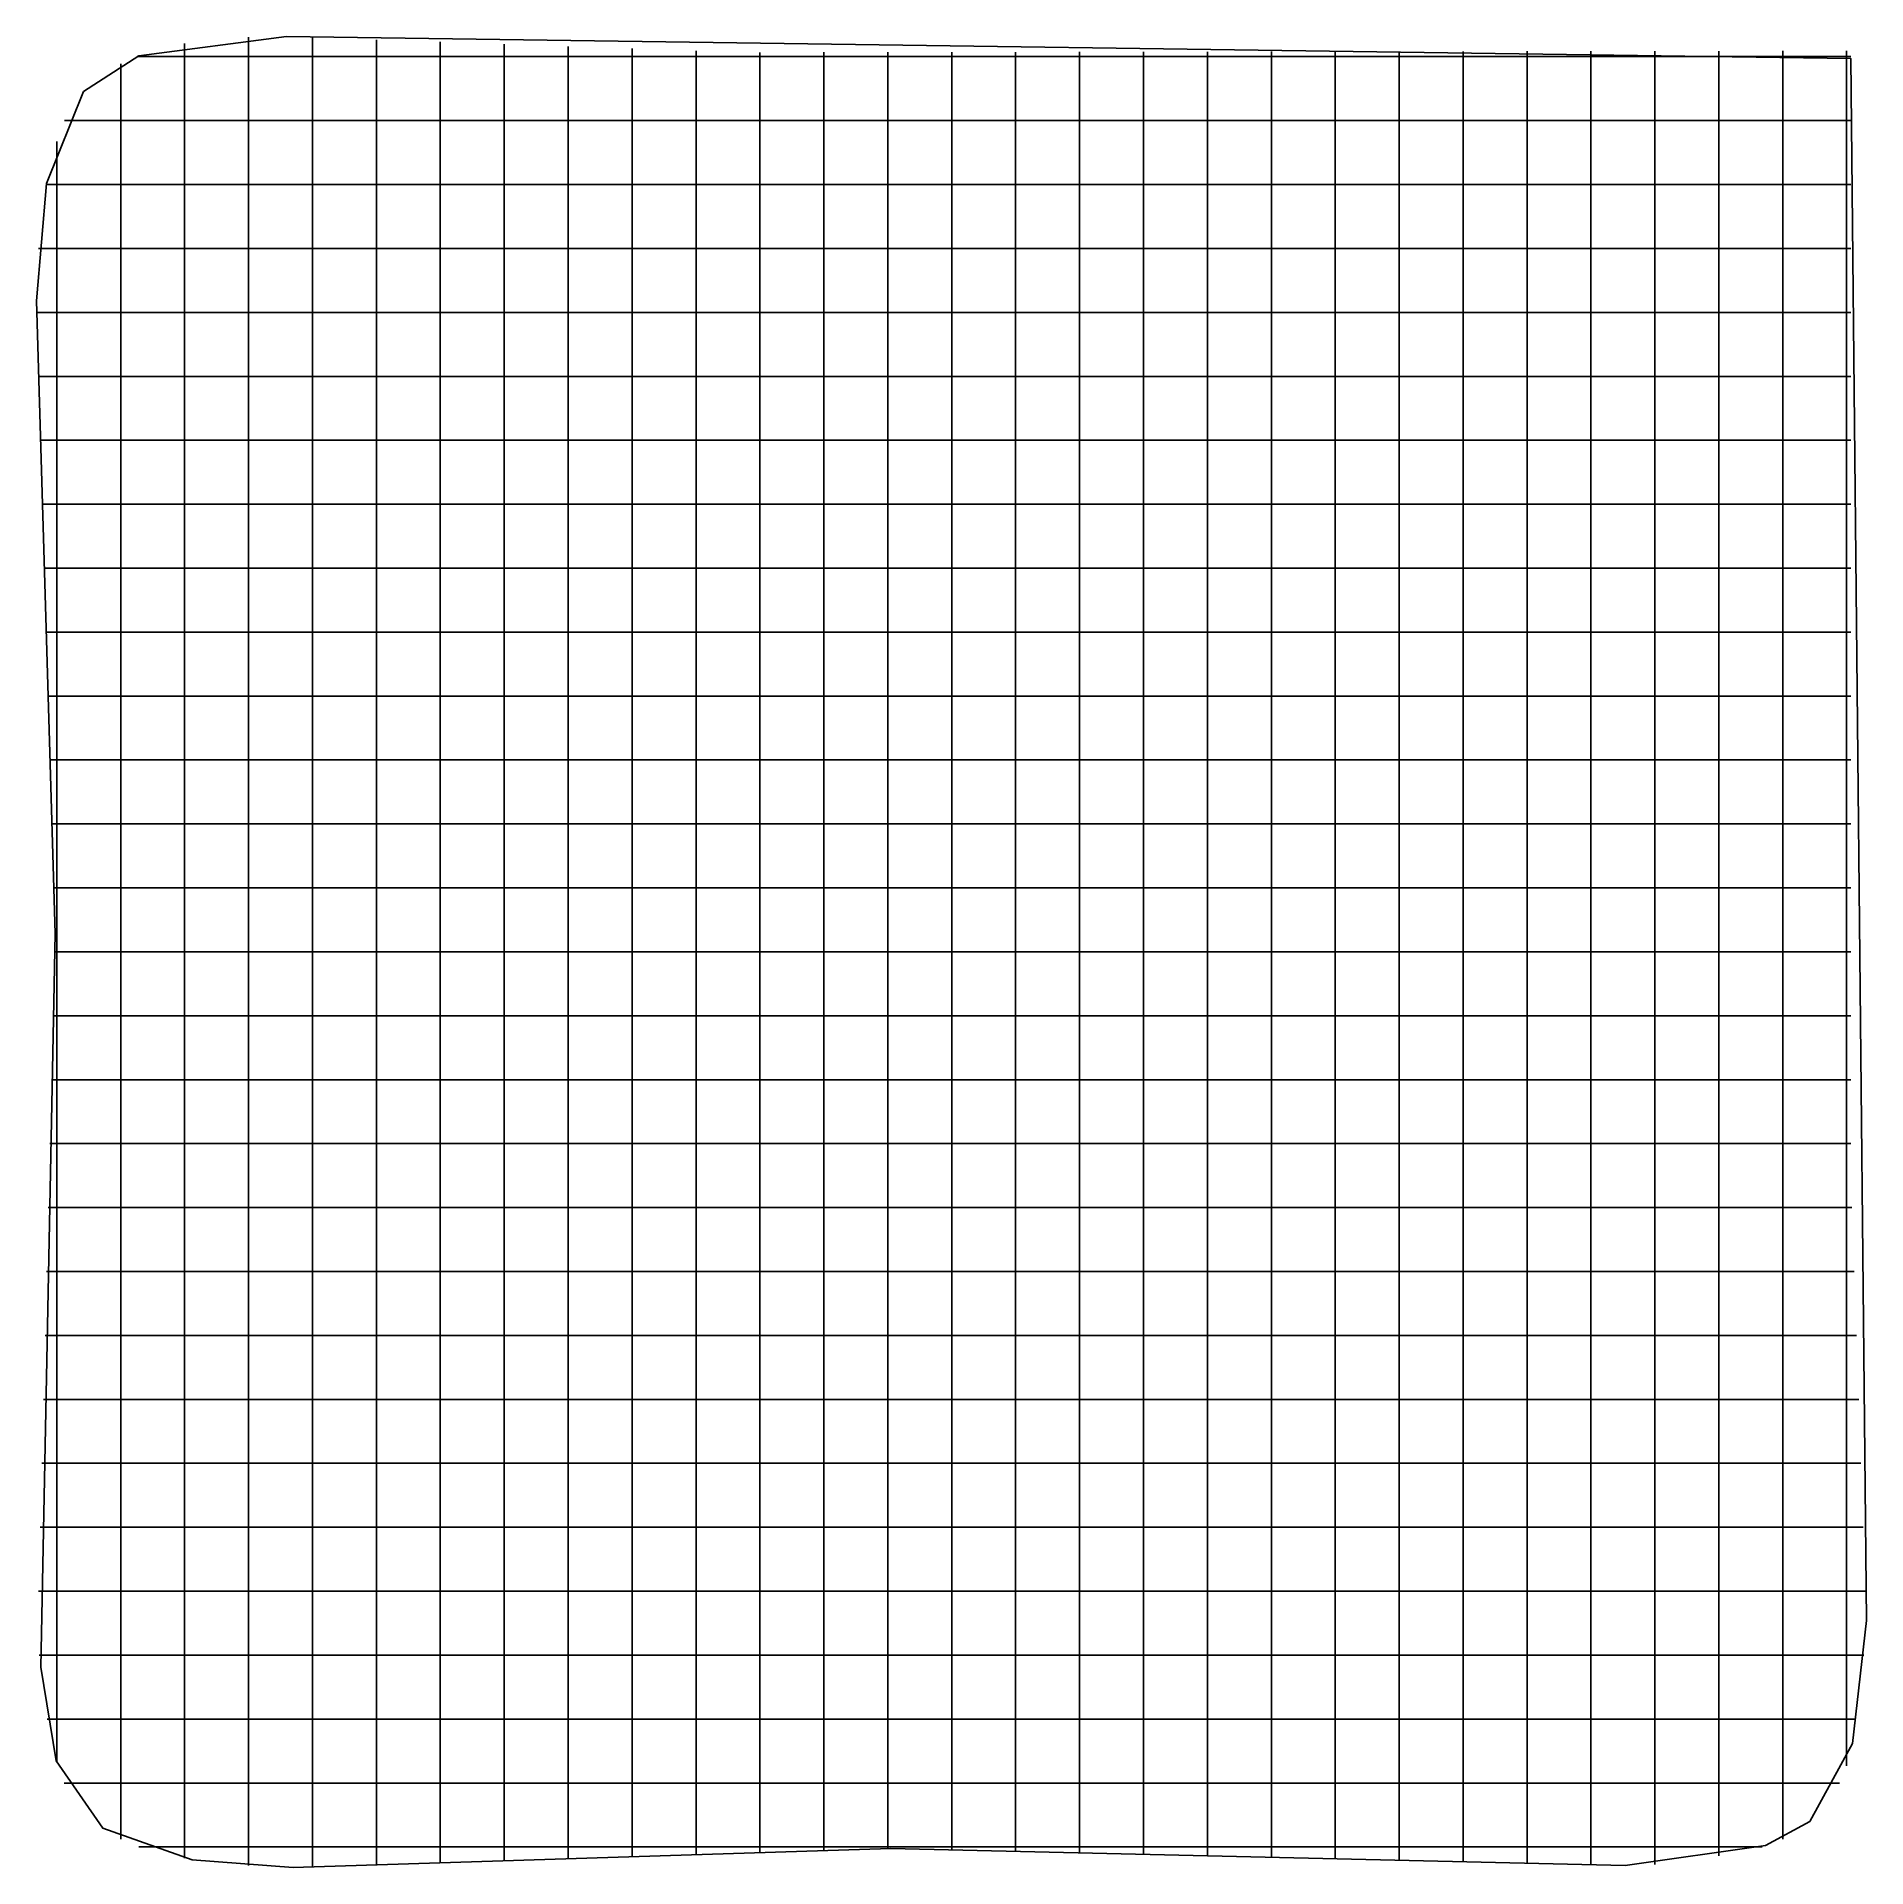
# Model space of a CAD drawing. Header units: metres. Extents: x 0.4 to 14.7, y 0.4 to 14.7.
import ezdxf

# ---------------------------------------------------------------- set-up
doc = ezdxf.new("R2010")
doc.units = ezdxf.units.M

msp = doc.modelspace()

# ---------------------------------------------------------------- linework, layer by layer
for p, q in [((1.593, 14.516), (1.593, 14.695)), ((2.093, 14.743), (2.093, 14.744)), ((2.093, 14.564), (2.093, 14.743)), ((2.593, 14.563), (2.593, 14.742)), ((3.093, 14.545), (3.093, 14.724)), ((3.593, 14.528), (3.593, 14.707)), ((4.093, 14.689), (4.093, 14.69)), ((4.093, 14.51), (4.093, 14.689)), ((4.593, 14.493), (4.593, 14.672)), ((5.093, 14.476), (5.093, 14.655)), ((5.593, 14.458), (5.593, 14.637)), ((6.093, 14.446), (6.093, 14.625)), ((6.593, 14.447), (6.593, 14.626)), ((7.093, 14.448), (7.093, 14.627)), ((7.593, 14.449), (7.593, 14.628)), ((8.093, 14.449), (8.093, 14.628)), ((8.593, 14.45), (8.593, 14.629)), ((9.093, 14.451), (9.093, 14.63)), ((9.593, 14.451), (9.593, 14.63)), ((10.093, 14.452), (10.093, 14.631)), ((10.593, 14.453), (10.593, 14.632)), ((11.093, 14.454), (11.093, 14.633)), ((11.593, 14.454), (11.593, 14.633)), ((12.093, 14.455), (12.093, 14.634)), ((12.593, 14.456), (12.593, 14.635)), ((13.093, 14.635), (13.093, 14.636)), ((13.093, 14.457), (13.093, 14.635)), ((13.593, 14.457), (13.593, 14.636)), ((14.093, 14.458), (14.093, 14.637)), ((14.593, 14.459), (14.593, 14.638)), ((1.093, 14.536), (1.093, 14.537)), ((1.093, 14.357), (1.093, 14.536)), ((1.221, 14.592), (1.4, 14.592)), ((1.221, 14.592), (1.4, 14.592)), ((1.4, 14.592), (1.604, 14.592)), ((1.593, 13.995), (1.593, 14.516)), ((1.604, 14.592), (1.725, 14.592)), ((1.725, 14.592), (2.62, 14.592)), ((2.093, 14.001), (2.093, 14.564)), ((2.593, 13.996), (2.593, 14.563)), ((2.62, 14.592), (3.225, 14.592)), ((3.093, 13.992), (3.093, 14.545)), ((3.225, 14.592), (3.404, 14.592)), ((3.404, 14.592), (3.525, 14.592)), ((3.525, 14.592), (4.42, 14.592)), ((3.593, 13.988), (3.593, 14.528)), ((4.093, 13.984), (4.093, 14.51)), ((4.42, 14.592), (5.025, 14.592)), ((4.593, 13.98), (4.593, 14.493)), ((5.025, 14.592), (5.204, 14.592)), ((5.093, 13.976), (5.093, 14.476)), ((5.204, 14.592), (5.325, 14.592)), ((5.325, 14.592), (5.831, 14.592)), ((5.831, 14.592), (6.01, 14.592)), ((6.01, 14.592), (6.615, 14.592)), ((6.615, 14.592), (7.51, 14.592)), ((7.51, 14.592), (7.631, 14.592)), ((7.631, 14.592), (7.81, 14.592)), ((7.81, 14.592), (8.415, 14.592)), ((8.415, 14.592), (9.31, 14.592)), ((9.31, 14.592), (9.431, 14.592)), ((9.431, 14.592), (9.61, 14.592)), ((9.61, 14.592), (10.215, 14.592)), ((10.215, 14.592), (11.11, 14.592)), ((11.11, 14.592), (11.231, 14.592)), ((11.231, 14.592), (11.41, 14.592)), ((11.41, 14.592), (12.015, 14.592)), ((12.015, 14.592), (12.91, 14.592)), ((12.91, 14.592), (13.031, 14.592)), ((13.031, 14.592), (13.21, 14.592)), ((13.21, 14.592), (13.815, 14.592)), ((13.815, 14.592), (14.505, 14.592)), ((14.505, 14.592), (14.626, 14.592)), ((1.093, 13.961), (1.093, 14.357)), ((5.593, 13.972), (5.593, 14.458)), ((6.093, 13.971), (6.093, 14.446)), ((6.593, 13.978), (6.593, 14.447)), ((7.093, 13.985), (7.093, 14.448)), ((7.593, 13.984), (7.593, 14.449)), ((8.093, 13.979), (8.093, 14.449)), ((8.593, 13.975), (8.593, 14.45)), ((9.093, 13.971), (9.093, 14.451)), ((9.593, 13.966), (9.593, 14.451)), ((10.093, 13.962), (10.093, 14.452)), ((10.593, 13.957), (10.593, 14.453)), ((11.093, 13.953), (11.093, 14.454)), ((11.593, 13.948), (11.593, 14.454)), ((12.093, 13.944), (12.093, 14.455)), ((12.593, 13.94), (12.593, 14.456)), ((13.093, 13.94), (13.093, 14.457)), ((13.593, 13.968), (13.593, 14.457)), ((14.093, 14.021), (14.093, 14.458)), ((14.593, 14.253), (14.593, 14.459)), ((14.593, 14.132), (14.593, 14.253)), ((0.654, 14.092), (0.833, 14.092)), ((0.654, 14.092), (0.833, 14.092)), ((0.833, 14.092), (1.265, 14.092)), ((1.265, 14.092), (2.16, 14.092)), ((2.16, 14.092), (2.281, 14.092)), ((2.281, 14.092), (2.46, 14.092)), ((2.46, 14.092), (3.065, 14.092)), ((3.065, 14.092), (3.96, 14.092)), ((3.96, 14.092), (4.081, 14.092)), ((4.081, 14.092), (4.26, 14.092)), ((4.26, 14.092), (4.865, 14.092)), ((4.865, 14.092), (5.76, 14.092)), ((5.76, 14.092), (5.881, 14.092)), ((5.881, 14.092), (6.06, 14.092)), ((6.06, 14.092), (6.665, 14.092)), ((6.665, 14.092), (7.56, 14.092)), ((7.56, 14.092), (7.681, 14.092)), ((7.681, 14.092), (7.86, 14.092)), ((7.86, 14.092), (8.465, 14.092)), ((8.465, 14.092), (9.36, 14.092)), ((9.36, 14.092), (9.481, 14.092)), ((9.481, 14.092), (9.66, 14.092)), ((9.66, 14.092), (10.265, 14.092)), ((10.265, 14.092), (11.16, 14.092)), ((11.16, 14.092), (11.281, 14.092)), ((11.281, 14.092), (11.46, 14.092)), ((11.46, 14.092), (12.065, 14.092)), ((12.065, 14.092), (12.96, 14.092)), ((12.96, 14.092), (13.081, 14.092)), ((13.081, 14.092), (13.26, 14.092)), ((13.26, 14.092), (13.865, 14.092)), ((13.865, 14.092), (14.505, 14.092)), ((14.505, 14.092), (14.626, 14.092)), ((14.593, 13.237), (14.593, 14.132)), ((0.593, 13.899), (0.593, 13.929)), ((0.593, 13.72), (0.593, 13.899)), ((1.093, 13.066), (1.093, 13.961)), ((1.593, 13.1), (1.593, 13.995)), ((2.093, 13.105), (2.093, 14.001)), ((2.593, 13.101), (2.593, 13.996)), ((3.093, 13.097), (3.093, 13.992)), ((3.593, 13.093), (3.593, 13.988)), ((4.093, 13.089), (4.093, 13.984)), ((4.593, 13.085), (4.593, 13.98)), ((5.093, 13.081), (5.093, 13.976)), ((5.593, 13.077), (5.593, 13.972)), ((6.093, 13.076), (6.093, 13.971)), ((6.593, 13.083), (6.593, 13.978)), ((7.093, 13.09), (7.093, 13.985)), ((7.593, 13.088), (7.593, 13.984)), ((8.093, 13.084), (8.093, 13.979)), ((8.593, 13.08), (8.593, 13.975)), ((9.093, 13.076), (9.093, 13.971)), ((9.593, 13.071), (9.593, 13.966)), ((10.093, 13.066), (10.093, 13.962)), ((10.593, 13.062), (10.593, 13.957)), ((11.093, 13.057), (11.093, 13.953)), ((11.593, 13.053), (11.593, 13.948)), ((12.093, 13.049), (12.093, 13.944)), ((12.593, 13.045), (12.593, 13.94)), ((13.093, 13.045), (13.093, 13.94)), ((13.593, 13.073), (13.593, 13.968)), ((14.093, 13.126), (14.093, 14.021)), ((0.593, 13.115), (0.593, 13.72)), ((0.511, 13.592), (0.69, 13.592)), ((0.511, 13.592), (0.69, 13.592)), ((0.69, 13.592), (1.18, 13.592)), ((1.18, 13.592), (2.075, 13.592)), ((2.075, 13.592), (2.196, 13.592)), ((2.196, 13.592), (2.375, 13.592)), ((2.375, 13.592), (2.98, 13.592)), ((2.98, 13.592), (3.875, 13.592)), ((3.875, 13.592), (3.996, 13.592)), ((3.996, 13.592), (4.175, 13.592)), ((4.175, 13.592), (4.78, 13.592)), ((4.78, 13.592), (5.675, 13.592)), ((5.675, 13.592), (5.796, 13.592)), ((5.796, 13.592), (5.975, 13.592)), ((5.975, 13.592), (6.58, 13.592)), ((6.58, 13.592), (7.475, 13.592)), ((7.475, 13.592), (7.596, 13.592)), ((7.596, 13.592), (7.775, 13.592)), ((7.775, 13.592), (8.38, 13.592)), ((8.38, 13.592), (9.275, 13.592)), ((9.275, 13.592), (9.396, 13.592)), ((9.396, 13.592), (9.575, 13.592)), ((9.575, 13.592), (10.18, 13.592)), ((10.18, 13.592), (11.075, 13.592)), ((11.075, 13.592), (11.196, 13.592)), ((11.196, 13.592), (11.375, 13.592)), ((11.375, 13.592), (11.98, 13.592)), ((11.98, 13.592), (12.875, 13.592)), ((12.875, 13.592), (12.996, 13.592)), ((12.996, 13.592), (13.175, 13.592)), ((13.175, 13.592), (13.78, 13.592)), ((13.78, 13.592), (14.505, 13.592)), ((14.505, 13.592), (14.626, 13.592)), ((14.593, 12.632), (14.593, 13.237)), ((0.451, 13.092), (0.63, 13.092)), ((0.451, 13.092), (0.63, 13.092)), ((0.593, 12.22), (0.593, 13.115)), ((0.63, 13.092), (1.144, 13.092)), ((1.093, 12.945), (1.093, 13.066)), ((1.144, 13.092), (2.039, 13.092)), ((1.593, 12.979), (1.593, 13.1)), ((2.039, 13.092), (2.16, 13.092)), ((2.093, 12.985), (2.093, 13.105)), ((2.16, 13.092), (2.339, 13.092)), ((2.339, 13.092), (2.944, 13.092)), ((2.593, 12.98), (2.593, 13.101)), ((2.944, 13.092), (3.839, 13.092)), ((3.093, 12.976), (3.093, 13.097)), ((3.593, 12.972), (3.593, 13.093)), ((3.839, 13.092), (3.96, 13.092)), ((3.96, 13.092), (4.139, 13.092)), ((4.093, 12.968), (4.093, 13.089)), ((4.139, 13.092), (4.744, 13.092)), ((4.593, 12.964), (4.593, 13.085)), ((4.744, 13.092), (5.639, 13.092)), ((5.093, 12.96), (5.093, 13.081)), ((5.593, 12.956), (5.593, 13.077)), ((5.639, 13.092), (5.76, 13.092)), ((5.76, 13.092), (5.939, 13.092)), ((5.939, 13.092), (6.544, 13.092)), ((6.093, 12.955), (6.093, 13.076)), ((6.544, 13.092), (7.439, 13.092)), ((6.593, 12.962), (6.593, 13.083)), ((7.093, 12.969), (7.093, 13.09)), ((7.439, 13.092), (7.56, 13.092)), ((7.56, 13.092), (7.739, 13.092)), ((7.593, 12.967), (7.593, 13.088)), ((7.739, 13.092), (8.344, 13.092)), ((8.093, 12.963), (8.093, 13.084)), ((8.344, 13.092), (9.239, 13.092)), ((8.593, 12.959), (8.593, 13.08)), ((9.093, 12.955), (9.093, 13.076)), ((9.239, 13.092), (9.36, 13.092)), ((9.36, 13.092), (9.539, 13.092)), ((9.539, 13.092), (10.144, 13.092)), ((9.593, 12.95), (9.593, 13.071)), ((10.093, 12.946), (10.093, 13.066)), ((10.144, 13.092), (11.039, 13.092)), ((10.593, 12.941), (10.593, 13.062)), ((11.039, 13.092), (11.16, 13.092)), ((11.093, 12.936), (11.093, 13.057)), ((11.16, 13.092), (11.339, 13.092)), ((11.339, 13.092), (11.944, 13.092)), ((11.593, 12.932), (11.593, 13.053)), ((11.944, 13.092), (12.839, 13.092)), ((12.093, 12.928), (12.093, 13.049)), ((12.593, 12.924), (12.593, 13.045)), ((12.839, 13.092), (12.96, 13.092)), ((12.96, 13.092), (13.139, 13.092)), ((13.093, 12.924), (13.093, 13.045)), ((13.139, 13.092), (13.744, 13.092)), ((13.593, 12.952), (13.593, 13.073)), ((13.744, 13.092), (14.505, 13.092)), ((14.093, 13.005), (14.093, 13.126)), ((14.505, 13.092), (14.626, 13.092)), ((1.093, 12.766), (1.093, 12.945)), ((1.593, 12.8), (1.593, 12.979)), ((2.093, 12.806), (2.093, 12.985)), ((2.593, 12.801), (2.593, 12.98)), ((3.093, 12.797), (3.093, 12.976)), ((3.593, 12.793), (3.593, 12.972)), ((4.093, 12.789), (4.093, 12.968)), ((4.593, 12.785), (4.593, 12.964)), ((5.093, 12.781), (5.093, 12.96)), ((5.593, 12.777), (5.593, 12.956)), ((6.093, 12.776), (6.093, 12.955)), ((6.593, 12.783), (6.593, 12.962)), ((7.093, 12.79), (7.093, 12.969)), ((7.593, 12.789), (7.593, 12.967)), ((8.093, 12.784), (8.093, 12.963)), ((8.593, 12.78), (8.593, 12.959)), ((9.093, 12.776), (9.093, 12.955)), ((9.593, 12.771), (9.593, 12.95)), ((10.093, 12.766), (10.093, 12.946)), ((10.593, 12.762), (10.593, 12.941)), ((11.093, 12.758), (11.093, 12.936)), ((11.593, 12.753), (11.593, 12.932)), ((12.093, 12.749), (12.093, 12.928)), ((12.593, 12.745), (12.593, 12.924)), ((13.093, 12.745), (13.093, 12.924)), ((13.593, 12.773), (13.593, 12.952)), ((14.093, 12.826), (14.093, 13.005)), ((1.093, 12.161), (1.093, 12.766)), ((1.593, 12.195), (1.593, 12.8)), ((2.093, 12.201), (2.093, 12.806)), ((2.593, 12.196), (2.593, 12.801)), ((3.093, 12.192), (3.093, 12.797)), ((3.593, 12.188), (3.593, 12.793)), ((4.093, 12.184), (4.093, 12.789)), ((4.593, 12.18), (4.593, 12.785)), ((5.093, 12.176), (5.093, 12.781)), ((5.593, 12.172), (5.593, 12.777)), ((6.093, 12.171), (6.093, 12.776)), ((6.593, 12.178), (6.593, 12.783)), ((7.093, 12.185), (7.093, 12.79)), ((7.593, 12.184), (7.593, 12.789)), ((8.093, 12.179), (8.093, 12.784)), ((8.593, 12.175), (8.593, 12.78)), ((9.093, 12.171), (9.093, 12.776)), ((9.593, 12.166), (9.593, 12.771)), ((10.093, 12.162), (10.093, 12.766)), ((10.593, 12.157), (10.593, 12.762)), ((11.093, 12.153), (11.093, 12.758)), ((11.593, 12.148), (11.593, 12.753)), ((12.093, 12.144), (12.093, 12.749)), ((12.593, 12.14), (12.593, 12.745)), ((13.093, 12.14), (13.093, 12.745)), ((13.593, 12.168), (13.593, 12.773)), ((14.093, 12.221), (14.093, 12.826)), ((14.593, 12.453), (14.593, 12.632)), ((0.438, 12.592), (0.617, 12.592)), ((0.438, 12.592), (0.617, 12.592)), ((0.617, 12.592), (1.136, 12.592)), ((1.136, 12.592), (2.032, 12.592)), ((2.032, 12.592), (2.153, 12.592)), ((2.153, 12.592), (2.332, 12.592)), ((2.332, 12.592), (2.936, 12.592)), ((2.936, 12.592), (3.832, 12.592)), ((3.832, 12.592), (3.953, 12.592)), ((3.953, 12.592), (4.132, 12.592)), ((4.132, 12.592), (4.736, 12.592)), ((4.736, 12.592), (5.632, 12.592)), ((5.632, 12.592), (5.753, 12.592)), ((5.753, 12.592), (5.932, 12.592)), ((5.932, 12.592), (6.536, 12.592)), ((6.536, 12.592), (7.432, 12.592)), ((7.432, 12.592), (7.553, 12.592)), ((7.553, 12.592), (7.732, 12.592)), ((7.732, 12.592), (8.336, 12.592)), ((8.336, 12.592), (9.232, 12.592)), ((9.232, 12.592), (9.353, 12.592)), ((9.353, 12.592), (9.532, 12.592)), ((9.532, 12.592), (10.136, 12.592)), ((10.136, 12.592), (11.032, 12.592)), ((11.032, 12.592), (11.153, 12.592)), ((11.153, 12.592), (11.332, 12.592)), ((11.332, 12.592), (11.936, 12.592)), ((11.936, 12.592), (12.832, 12.592)), ((12.832, 12.592), (12.953, 12.592)), ((12.953, 12.592), (13.132, 12.592)), ((13.132, 12.592), (13.736, 12.592)), ((13.736, 12.592), (14.505, 12.592)), ((14.505, 12.592), (14.626, 12.592)), ((14.593, 12.332), (14.593, 12.453)), ((14.593, 11.437), (14.593, 12.332)), ((0.593, 12.099), (0.593, 12.22)), ((1.593, 11.3), (1.593, 12.195)), ((2.093, 11.306), (2.093, 12.201)), ((2.593, 11.301), (2.593, 12.196)), ((3.093, 11.297), (3.093, 12.192)), ((3.593, 11.293), (3.593, 12.188)), ((4.093, 11.289), (4.093, 12.184)), ((4.593, 11.285), (4.593, 12.18)), ((5.093, 11.281), (5.093, 12.176)), ((5.593, 11.277), (5.593, 12.172)), ((6.093, 11.276), (6.093, 12.171)), ((6.593, 11.283), (6.593, 12.178)), ((7.093, 11.29), (7.093, 12.185)), ((7.593, 11.288), (7.593, 12.184)), ((8.093, 11.284), (8.093, 12.179)), ((8.593, 11.28), (8.593, 12.175)), ((9.093, 11.276), (9.093, 12.171)), ((14.093, 11.326), (14.093, 12.221)), ((0.453, 12.092), (0.632, 12.092)), ((0.453, 12.092), (0.632, 12.092)), ((0.593, 11.92), (0.593, 12.099)), ((0.632, 12.092), (1.145, 12.092)), ((1.093, 11.266), (1.093, 12.161)), ((1.145, 12.092), (2.041, 12.092)), ((2.041, 12.092), (2.161, 12.092)), ((2.161, 12.092), (2.341, 12.092)), ((2.341, 12.092), (2.945, 12.092)), ((2.945, 12.092), (3.841, 12.092)), ((3.841, 12.092), (3.961, 12.092)), ((3.961, 12.092), (4.141, 12.092)), ((4.141, 12.092), (4.745, 12.092)), ((4.745, 12.092), (5.641, 12.092)), ((5.641, 12.092), (5.761, 12.092)), ((5.761, 12.092), (5.941, 12.092)), ((5.941, 12.092), (6.545, 12.092)), ((6.545, 12.092), (7.441, 12.092)), ((7.441, 12.092), (7.561, 12.092)), ((7.561, 12.092), (7.741, 12.092)), ((7.741, 12.092), (8.345, 12.092)), ((8.345, 12.092), (9.241, 12.092)), ((9.241, 12.092), (9.361, 12.092)), ((9.361, 12.092), (9.541, 12.092)), ((9.541, 12.092), (10.145, 12.092)), ((9.593, 11.271), (9.593, 12.166)), ((10.093, 11.266), (10.093, 12.162)), ((10.145, 12.092), (11.041, 12.092)), ((10.593, 11.262), (10.593, 12.157)), ((11.041, 12.092), (11.161, 12.092)), ((11.093, 11.257), (11.093, 12.153)), ((11.161, 12.092), (11.341, 12.092)), ((11.341, 12.092), (11.945, 12.092)), ((11.593, 11.253), (11.593, 12.148)), ((11.945, 12.092), (12.841, 12.092)), ((12.093, 11.249), (12.093, 12.144)), ((12.593, 11.245), (12.593, 12.14)), ((12.841, 12.092), (12.961, 12.092)), ((12.961, 12.092), (13.141, 12.092)), ((13.093, 11.245), (13.093, 12.14)), ((13.141, 12.092), (13.745, 12.092)), ((13.593, 11.273), (13.593, 12.168)), ((13.745, 12.092), (14.505, 12.092)), ((14.505, 12.092), (14.626, 12.092)), ((0.593, 11.315), (0.593, 11.92)), ((0.468, 11.592), (0.647, 11.592)), ((0.468, 11.592), (0.647, 11.592)), ((0.647, 11.592), (1.154, 11.592)), ((1.154, 11.592), (2.049, 11.592)), ((2.049, 11.592), (2.17, 11.592)), ((2.17, 11.592), (2.349, 11.592)), ((2.349, 11.592), (2.954, 11.592)), ((2.954, 11.592), (3.849, 11.592)), ((3.849, 11.592), (3.97, 11.592)), ((3.97, 11.592), (4.149, 11.592)), ((4.149, 11.592), (4.754, 11.592)), ((4.754, 11.592), (5.649, 11.592)), ((5.649, 11.592), (5.77, 11.592)), ((5.77, 11.592), (5.949, 11.592)), ((5.949, 11.592), (6.554, 11.592)), ((6.554, 11.592), (7.449, 11.592)), ((7.449, 11.592), (7.57, 11.592)), ((7.57, 11.592), (7.749, 11.592)), ((7.749, 11.592), (8.354, 11.592)), ((8.354, 11.592), (9.249, 11.592)), ((9.249, 11.592), (9.37, 11.592)), ((9.37, 11.592), (9.549, 11.592)), ((9.549, 11.592), (10.154, 11.592)), ((10.154, 11.592), (11.049, 11.592)), ((11.049, 11.592), (11.17, 11.592)), ((11.17, 11.592), (11.349, 11.592)), ((11.349, 11.592), (11.954, 11.592)), ((11.954, 11.592), (12.849, 11.592)), ((12.849, 11.592), (12.97, 11.592)), ((12.97, 11.592), (13.149, 11.592)), ((13.149, 11.592), (13.754, 11.592)), ((13.754, 11.592), (14.505, 11.592)), ((14.505, 11.592), (14.626, 11.592)), ((0.593, 10.42), (0.593, 11.315)), ((14.093, 11.205), (14.093, 11.326)), ((14.593, 10.832), (14.593, 11.437)), ((1.093, 11.145), (1.093, 11.266)), ((1.593, 11.179), (1.593, 11.3)), ((1.593, 11), (1.593, 11.179)), ((2.093, 11.185), (2.093, 11.306)), ((2.093, 11.006), (2.093, 11.185)), ((2.593, 11.18), (2.593, 11.301)), ((2.593, 11.001), (2.593, 11.18)), ((3.093, 11.176), (3.093, 11.297)), ((3.093, 10.997), (3.093, 11.176)), ((3.593, 11.172), (3.593, 11.293)), ((3.593, 10.993), (3.593, 11.172)), ((4.093, 11.168), (4.093, 11.289)), ((4.093, 10.989), (4.093, 11.168)), ((4.593, 11.164), (4.593, 11.285)), ((5.093, 11.16), (5.093, 11.281)), ((5.593, 11.156), (5.593, 11.277)), ((6.093, 11.155), (6.093, 11.276)), ((6.593, 11.162), (6.593, 11.283)), ((7.093, 11.169), (7.093, 11.29)), ((7.093, 10.99), (7.093, 11.169)), ((7.593, 11.167), (7.593, 11.288)), ((7.593, 10.989), (7.593, 11.167)), ((8.093, 11.163), (8.093, 11.284)), ((8.593, 11.159), (8.593, 11.28)), ((9.093, 11.155), (9.093, 11.276)), ((9.593, 11.15), (9.593, 11.271)), ((10.093, 11.146), (10.093, 11.266)), ((10.593, 11.141), (10.593, 11.262)), ((11.093, 11.136), (11.093, 11.257)), ((11.593, 11.132), (11.593, 11.253)), ((12.093, 11.128), (12.093, 11.249)), ((12.593, 11.124), (12.593, 11.245)), ((13.093, 11.124), (13.093, 11.245)), ((13.593, 11.152), (13.593, 11.273)), ((14.093, 11.026), (14.093, 11.205)), ((0.484, 11.092), (0.663, 11.092)), ((0.484, 11.092), (0.663, 11.092)), ((0.663, 11.092), (1.164, 11.092)), ((1.093, 10.966), (1.093, 11.145)), ((1.164, 11.092), (2.059, 11.092)), ((2.059, 11.092), (2.18, 11.092)), ((2.18, 11.092), (2.359, 11.092)), ((2.359, 11.092), (2.964, 11.092)), ((2.964, 11.092), (3.859, 11.092)), ((3.859, 11.092), (3.98, 11.092)), ((3.98, 11.092), (4.159, 11.092)), ((4.159, 11.092), (4.764, 11.092)), ((4.593, 10.985), (4.593, 11.164)), ((4.764, 11.092), (5.659, 11.092)), ((5.093, 10.981), (5.093, 11.16)), ((5.593, 10.977), (5.593, 11.156)), ((5.659, 11.092), (5.78, 11.092)), ((5.78, 11.092), (5.959, 11.092)), ((5.959, 11.092), (6.564, 11.092)), ((6.093, 10.976), (6.093, 11.155)), ((6.564, 11.092), (7.459, 11.092)), ((6.593, 10.983), (6.593, 11.162)), ((7.459, 11.092), (7.58, 11.092)), ((7.58, 11.092), (7.759, 11.092)), ((7.759, 11.092), (8.364, 11.092)), ((8.093, 10.984), (8.093, 11.163)), ((8.364, 11.092), (9.259, 11.092)), ((8.593, 10.98), (8.593, 11.159)), ((9.093, 10.976), (9.093, 11.155)), ((9.259, 11.092), (9.38, 11.092)), ((9.38, 11.092), (9.559, 11.092)), ((9.559, 11.092), (10.164, 11.092)), ((9.593, 10.971), (9.593, 11.15)), ((10.093, 10.966), (10.093, 11.146)), ((10.164, 11.092), (11.059, 11.092)), ((10.593, 10.962), (10.593, 11.141)), ((11.059, 11.092), (11.18, 11.092)), ((11.093, 10.958), (11.093, 11.136)), ((11.18, 11.092), (11.359, 11.092)), ((11.359, 11.092), (11.964, 11.092)), ((11.593, 10.953), (11.593, 11.132)), ((11.964, 11.092), (12.859, 11.092)), ((12.093, 10.949), (12.093, 11.128)), ((12.593, 10.945), (12.593, 11.124)), ((12.859, 11.092), (12.98, 11.092)), ((12.98, 11.092), (13.159, 11.092)), ((13.093, 10.945), (13.093, 11.124)), ((13.159, 11.092), (13.764, 11.092)), ((13.593, 10.973), (13.593, 11.152)), ((13.764, 11.092), (14.505, 11.092)), ((14.093, 10.421), (14.093, 11.026)), ((14.505, 11.092), (14.626, 11.092)), ((1.093, 10.361), (1.093, 10.966)), ((1.593, 10.395), (1.593, 11)), ((2.093, 10.401), (2.093, 11.006)), ((2.593, 10.396), (2.593, 11.001)), ((3.093, 10.392), (3.093, 10.997)), ((3.593, 10.388), (3.593, 10.993)), ((4.093, 10.384), (4.093, 10.989)), ((4.593, 10.38), (4.593, 10.985)), ((5.093, 10.376), (5.093, 10.981)), ((5.593, 10.372), (5.593, 10.977)), ((6.093, 10.371), (6.093, 10.976)), ((6.593, 10.378), (6.593, 10.983)), ((7.093, 10.385), (7.093, 10.99)), ((7.593, 10.384), (7.593, 10.989)), ((8.093, 10.379), (8.093, 10.984)), ((8.593, 10.375), (8.593, 10.98)), ((9.093, 10.371), (9.093, 10.976)), ((9.593, 10.366), (9.593, 10.971)), ((10.093, 10.362), (10.093, 10.966)), ((10.593, 10.357), (10.593, 10.962)), ((11.093, 10.353), (11.093, 10.958)), ((11.593, 10.348), (11.593, 10.953)), ((12.093, 10.344), (12.093, 10.949)), ((12.593, 10.34), (12.593, 10.945)), ((13.093, 10.34), (13.093, 10.945)), ((13.593, 10.368), (13.593, 10.973)), ((14.593, 10.653), (14.593, 10.832)), ((14.593, 10.532), (14.593, 10.653)), ((0.499, 10.592), (0.678, 10.592)), ((0.499, 10.592), (0.678, 10.592)), ((0.678, 10.592), (1.173, 10.592)), ((1.173, 10.592), (2.068, 10.592)), ((2.068, 10.592), (2.189, 10.592)), ((2.189, 10.592), (2.368, 10.592)), ((2.368, 10.592), (2.973, 10.592)), ((2.973, 10.592), (3.868, 10.592)), ((3.868, 10.592), (3.989, 10.592)), ((3.989, 10.592), (4.168, 10.592)), ((4.168, 10.592), (4.773, 10.592)), ((4.773, 10.592), (5.668, 10.592)), ((5.668, 10.592), (5.789, 10.592)), ((5.789, 10.592), (5.968, 10.592)), ((5.968, 10.592), (6.573, 10.592)), ((6.573, 10.592), (7.468, 10.592)), ((7.468, 10.592), (7.589, 10.592)), ((7.589, 10.592), (7.768, 10.592)), ((7.768, 10.592), (8.373, 10.592)), ((8.373, 10.592), (9.268, 10.592)), ((9.268, 10.592), (9.389, 10.592)), ((9.389, 10.592), (9.568, 10.592)), ((9.568, 10.592), (10.173, 10.592)), ((10.173, 10.592), (11.068, 10.592)), ((11.068, 10.592), (11.189, 10.592)), ((11.189, 10.592), (11.368, 10.592)), ((11.368, 10.592), (11.973, 10.592)), ((11.973, 10.592), (12.868, 10.592)), ((12.868, 10.592), (12.989, 10.592)), ((12.989, 10.592), (13.168, 10.592)), ((13.168, 10.592), (13.773, 10.592)), ((13.773, 10.592), (14.505, 10.592)), ((14.505, 10.592), (14.626, 10.592)), ((14.593, 9.637), (14.593, 10.532)), ((0.593, 10.299), (0.593, 10.42)), ((1.093, 9.466), (1.093, 10.361)), ((1.593, 9.5), (1.593, 10.395)), ((2.093, 9.505), (2.093, 10.401)), ((2.593, 9.501), (2.593, 10.396)), ((3.093, 9.497), (3.093, 10.392)), ((3.593, 9.493), (3.593, 10.388)), ((4.093, 9.489), (4.093, 10.384)), ((4.593, 9.485), (4.593, 10.38)), ((5.093, 9.481), (5.093, 10.376)), ((5.593, 9.477), (5.593, 10.372)), ((6.093, 9.476), (6.093, 10.371)), ((6.593, 9.483), (6.593, 10.378)), ((7.093, 9.49), (7.093, 10.385)), ((7.593, 9.488), (7.593, 10.384)), ((8.093, 9.484), (8.093, 10.379)), ((8.593, 9.48), (8.593, 10.375)), ((9.093, 9.476), (9.093, 10.371)), ((9.593, 9.471), (9.593, 10.366)), ((10.093, 9.466), (10.093, 10.362)), ((10.593, 9.462), (10.593, 10.357)), ((11.093, 9.457), (11.093, 10.353)), ((11.593, 9.453), (11.593, 10.348)), ((12.093, 9.449), (12.093, 10.344)), ((12.593, 9.445), (12.593, 10.34)), ((13.093, 9.445), (13.093, 10.34)), ((13.593, 9.473), (13.593, 10.368)), ((14.093, 9.526), (14.093, 10.421)), ((0.593, 10.12), (0.593, 10.299)), ((0.514, 10.092), (0.693, 10.092)), ((0.514, 10.092), (0.693, 10.092)), ((0.593, 9.515), (0.593, 10.12)), ((0.693, 10.092), (1.182, 10.092)), ((1.182, 10.092), (2.077, 10.092)), ((2.077, 10.092), (2.198, 10.092)), ((2.198, 10.092), (2.377, 10.092)), ((2.377, 10.092), (2.982, 10.092)), ((2.982, 10.092), (3.877, 10.092)), ((3.877, 10.092), (3.998, 10.092)), ((3.998, 10.092), (4.177, 10.092)), ((4.177, 10.092), (4.782, 10.092)), ((4.782, 10.092), (5.677, 10.092)), ((5.677, 10.092), (5.798, 10.092)), ((5.798, 10.092), (5.977, 10.092)), ((5.977, 10.092), (6.582, 10.092)), ((6.582, 10.092), (7.477, 10.092)), ((7.477, 10.092), (7.598, 10.092)), ((7.598, 10.092), (7.777, 10.092)), ((7.777, 10.092), (8.382, 10.092)), ((8.382, 10.092), (9.277, 10.092)), ((9.277, 10.092), (9.398, 10.092)), ((9.398, 10.092), (9.577, 10.092)), ((9.577, 10.092), (10.182, 10.092)), ((10.182, 10.092), (11.077, 10.092)), ((11.077, 10.092), (11.198, 10.092)), ((11.198, 10.092), (11.377, 10.092)), ((11.377, 10.092), (11.982, 10.092)), ((11.982, 10.092), (12.877, 10.092)), ((12.877, 10.092), (12.998, 10.092)), ((12.998, 10.092), (13.177, 10.092)), ((13.177, 10.092), (13.782, 10.092)), ((13.782, 10.092), (14.505, 10.092)), ((14.505, 10.092), (14.626, 10.092)), ((0.529, 9.592), (0.708, 9.592)), ((0.529, 9.592), (0.708, 9.592)), ((0.708, 9.592), (1.191, 9.592)), ((1.191, 9.592), (2.086, 9.592)), ((2.086, 9.592), (2.207, 9.592)), ((2.207, 9.592), (2.386, 9.592)), ((2.386, 9.592), (2.991, 9.592)), ((2.991, 9.592), (3.886, 9.592)), ((3.886, 9.592), (4.007, 9.592)), ((4.007, 9.592), (4.186, 9.592)), ((4.186, 9.592), (4.791, 9.592)), ((4.791, 9.592), (5.686, 9.592)), ((5.686, 9.592), (5.807, 9.592)), ((5.807, 9.592), (5.986, 9.592)), ((5.986, 9.592), (6.591, 9.592)), ((6.591, 9.592), (7.486, 9.592)), ((7.486, 9.592), (7.607, 9.592)), ((7.607, 9.592), (7.786, 9.592)), ((7.786, 9.592), (8.391, 9.592)), ((8.391, 9.592), (9.286, 9.592)), ((9.286, 9.592), (9.407, 9.592)), ((9.407, 9.592), (9.586, 9.592)), ((9.586, 9.592), (10.191, 9.592)), ((10.191, 9.592), (11.086, 9.592)), ((11.086, 9.592), (11.207, 9.592)), ((11.207, 9.592), (11.386, 9.592)), ((11.386, 9.592), (11.991, 9.592)), ((11.991, 9.592), (12.886, 9.592)), ((12.886, 9.592), (13.007, 9.592)), ((13.007, 9.592), (13.186, 9.592)), ((13.186, 9.592), (13.791, 9.592)), ((13.791, 9.592), (14.505, 9.592)), ((14.505, 9.592), (14.626, 9.592)), ((14.593, 9.032), (14.593, 9.637)), ((0.593, 8.62), (0.593, 9.515)), ((1.093, 9.345), (1.093, 9.466)), ((1.593, 9.379), (1.593, 9.5)), ((2.093, 9.385), (2.093, 9.505)), ((2.593, 9.38), (2.593, 9.501)), ((3.093, 9.376), (3.093, 9.497)), ((3.593, 9.372), (3.593, 9.493)), ((4.093, 9.368), (4.093, 9.489)), ((4.593, 9.364), (4.593, 9.485)), ((5.093, 9.36), (5.093, 9.481)), ((5.593, 9.356), (5.593, 9.477)), ((6.093, 9.355), (6.093, 9.476)), ((6.593, 9.362), (6.593, 9.483)), ((7.093, 9.369), (7.093, 9.49)), ((7.593, 9.367), (7.593, 9.488)), ((8.093, 9.363), (8.093, 9.484)), ((8.593, 9.359), (8.593, 9.48)), ((9.093, 9.355), (9.093, 9.476)), ((9.593, 9.35), (9.593, 9.471)), ((10.093, 9.346), (10.093, 9.466)), ((10.593, 9.341), (10.593, 9.462)), ((11.093, 9.336), (11.093, 9.457)), ((11.593, 9.332), (11.593, 9.453)), ((12.093, 9.328), (12.093, 9.449)), ((13.593, 9.352), (13.593, 9.473)), ((14.093, 9.405), (14.093, 9.526)), ((1.093, 9.166), (1.093, 9.345)), ((1.593, 9.2), (1.593, 9.379)), ((2.093, 9.206), (2.093, 9.385)), ((2.593, 9.201), (2.593, 9.38)), ((3.093, 9.197), (3.093, 9.376)), ((3.593, 9.193), (3.593, 9.372)), ((4.093, 9.189), (4.093, 9.368)), ((4.593, 9.185), (4.593, 9.364)), ((5.093, 9.181), (5.093, 9.36)), ((5.593, 9.177), (5.593, 9.356)), ((6.093, 9.176), (6.093, 9.355)), ((6.593, 9.183), (6.593, 9.362)), ((7.093, 9.19), (7.093, 9.369)), ((7.593, 9.189), (7.593, 9.367)), ((8.093, 9.184), (8.093, 9.363)), ((8.593, 9.18), (8.593, 9.359)), ((9.093, 9.176), (9.093, 9.355)), ((9.593, 9.171), (9.593, 9.35)), ((10.093, 9.166), (10.093, 9.346)), ((10.593, 9.162), (10.593, 9.341)), ((11.093, 9.158), (11.093, 9.336)), ((11.593, 9.153), (11.593, 9.332)), ((12.093, 9.149), (12.093, 9.328)), ((12.593, 9.324), (12.593, 9.445)), ((12.593, 9.145), (12.593, 9.324)), ((13.093, 9.324), (13.093, 9.445)), ((13.093, 9.145), (13.093, 9.324)), ((13.593, 9.173), (13.593, 9.352)), ((14.093, 9.226), (14.093, 9.405)), ((1.093, 8.561), (1.093, 9.166)), ((1.593, 8.595), (1.593, 9.2)), ((2.093, 8.601), (2.093, 9.206)), ((2.593, 8.596), (2.593, 9.201)), ((3.093, 8.592), (3.093, 9.197)), ((3.593, 8.588), (3.593, 9.193)), ((4.093, 8.584), (4.093, 9.189)), ((4.593, 8.58), (4.593, 9.185)), ((5.093, 8.576), (5.093, 9.181)), ((5.593, 8.572), (5.593, 9.177)), ((6.093, 8.571), (6.093, 9.176)), ((6.593, 8.578), (6.593, 9.183)), ((7.093, 8.585), (7.093, 9.19)), ((7.593, 8.584), (7.593, 9.189)), ((8.093, 8.579), (8.093, 9.184)), ((8.593, 8.575), (8.593, 9.18)), ((9.093, 8.571), (9.093, 9.176)), ((9.593, 8.566), (9.593, 9.171)), ((10.093, 8.562), (10.093, 9.166)), ((13.593, 8.568), (13.593, 9.173)), ((14.093, 8.621), (14.093, 9.226)), ((0.545, 9.092), (0.724, 9.092)), ((0.545, 9.092), (0.724, 9.092)), ((0.724, 9.092), (1.2, 9.092)), ((1.2, 9.092), (2.095, 9.092)), ((2.095, 9.092), (2.216, 9.092)), ((2.216, 9.092), (2.395, 9.092)), ((2.395, 9.092), (3, 9.092)), ((3, 9.092), (3.895, 9.092)), ((3.895, 9.092), (4.016, 9.092)), ((4.016, 9.092), (4.195, 9.092)), ((4.195, 9.092), (4.8, 9.092)), ((4.8, 9.092), (5.695, 9.092)), ((5.695, 9.092), (5.816, 9.092)), ((5.816, 9.092), (5.995, 9.092)), ((5.995, 9.092), (6.6, 9.092)), ((6.6, 9.092), (7.495, 9.092)), ((7.495, 9.092), (7.616, 9.092)), ((7.616, 9.092), (7.795, 9.092)), ((7.795, 9.092), (8.4, 9.092)), ((8.4, 9.092), (9.295, 9.092)), ((9.295, 9.092), (9.416, 9.092)), ((9.416, 9.092), (9.595, 9.092)), ((9.595, 9.092), (10.2, 9.092)), ((10.2, 9.092), (11.095, 9.092)), ((10.593, 8.557), (10.593, 9.162)), ((11.093, 8.553), (11.093, 9.158)), ((11.095, 9.092), (11.216, 9.092)), ((11.216, 9.092), (11.395, 9.092)), ((11.395, 9.092), (12, 9.092)), ((11.593, 8.548), (11.593, 9.153)), ((12, 9.092), (12.895, 9.092)), ((12.093, 8.544), (12.093, 9.149)), ((12.593, 8.54), (12.593, 9.145)), ((12.895, 9.092), (13.016, 9.092)), ((13.016, 9.092), (13.195, 9.092)), ((13.093, 8.54), (13.093, 9.145)), ((13.195, 9.092), (13.8, 9.092)), ((13.8, 9.092), (14.505, 9.092)), ((14.505, 9.092), (14.626, 9.092)), ((14.593, 8.853), (14.593, 9.032)), ((14.593, 8.732), (14.593, 8.853)), ((0.56, 8.592), (0.739, 8.592)), ((0.56, 8.592), (0.739, 8.592)), ((0.593, 8.499), (0.593, 8.62)), ((0.739, 8.592), (1.209, 8.592)), ((1.209, 8.592), (2.104, 8.592)), ((1.593, 7.7), (1.593, 8.595)), ((2.093, 7.705), (2.093, 8.601)), ((2.104, 8.592), (2.225, 8.592)), ((2.225, 8.592), (2.404, 8.592)), ((2.404, 8.592), (3.009, 8.592)), ((2.593, 7.701), (2.593, 8.596)), ((3.009, 8.592), (3.904, 8.592)), ((3.093, 7.697), (3.093, 8.592)), ((3.904, 8.592), (4.025, 8.592)), ((4.025, 8.592), (4.204, 8.592)), ((4.204, 8.592), (4.809, 8.592)), ((4.809, 8.592), (5.704, 8.592)), ((5.704, 8.592), (5.825, 8.592)), ((5.825, 8.592), (6.004, 8.592)), ((6.004, 8.592), (6.609, 8.592)), ((6.609, 8.592), (7.504, 8.592)), ((7.504, 8.592), (7.625, 8.592)), ((7.625, 8.592), (7.804, 8.592)), ((7.804, 8.592), (8.409, 8.592)), ((8.409, 8.592), (9.304, 8.592)), ((9.304, 8.592), (9.425, 8.592)), ((9.425, 8.592), (9.604, 8.592)), ((9.604, 8.592), (10.209, 8.592)), ((10.209, 8.592), (11.104, 8.592)), ((11.104, 8.592), (11.225, 8.592)), ((11.225, 8.592), (11.404, 8.592)), ((11.404, 8.592), (12.009, 8.592)), ((12.009, 8.592), (12.904, 8.592)), ((12.904, 8.592), (13.025, 8.592)), ((13.025, 8.592), (13.204, 8.592)), ((13.204, 8.592), (13.809, 8.592)), ((13.809, 8.592), (14.505, 8.592)), ((14.093, 7.726), (14.093, 8.621)), ((14.505, 8.592), (14.626, 8.592)), ((14.593, 7.837), (14.593, 8.732)), ((0.593, 8.32), (0.593, 8.499)), ((1.093, 7.666), (1.093, 8.561)), ((3.593, 7.693), (3.593, 8.588)), ((4.093, 7.689), (4.093, 8.584)), ((4.593, 7.685), (4.593, 8.58)), ((5.093, 7.681), (5.093, 8.576)), ((5.593, 7.677), (5.593, 8.572)), ((6.093, 7.676), (6.093, 8.571)), ((6.593, 7.683), (6.593, 8.578)), ((7.093, 7.69), (7.093, 8.585)), ((7.593, 7.688), (7.593, 8.584)), ((8.093, 7.684), (8.093, 8.579)), ((8.593, 7.68), (8.593, 8.575)), ((9.093, 7.676), (9.093, 8.571)), ((9.593, 7.671), (9.593, 8.566)), ((10.093, 7.666), (10.093, 8.562)), ((10.593, 7.662), (10.593, 8.557)), ((11.093, 7.657), (11.093, 8.553)), ((11.593, 7.653), (11.593, 8.548)), ((12.093, 7.649), (12.093, 8.544)), ((12.593, 7.645), (12.593, 8.54)), ((13.093, 7.645), (13.093, 8.54)), ((13.593, 7.673), (13.593, 8.568)), ((0.593, 7.715), (0.593, 8.32)), ((0.575, 8.092), (0.754, 8.092)), ((0.575, 8.092), (0.754, 8.092)), ((0.754, 8.092), (1.218, 8.092)), ((1.218, 8.092), (2.114, 8.092)), ((2.114, 8.092), (2.235, 8.092)), ((2.235, 8.092), (2.413, 8.092)), ((2.413, 8.092), (3.018, 8.092)), ((3.018, 8.092), (3.914, 8.092)), ((3.914, 8.092), (4.035, 8.092)), ((4.035, 8.092), (4.213, 8.092)), ((4.213, 8.092), (4.818, 8.092)), ((4.818, 8.092), (5.714, 8.092)), ((5.714, 8.092), (5.835, 8.092)), ((5.835, 8.092), (6.013, 8.092)), ((6.013, 8.092), (6.618, 8.092)), ((6.618, 8.092), (7.514, 8.092)), ((7.514, 8.092), (7.635, 8.092)), ((7.635, 8.092), (7.813, 8.092)), ((7.813, 8.092), (8.418, 8.092)), ((8.418, 8.092), (9.314, 8.092)), ((9.314, 8.092), (9.435, 8.092)), ((9.435, 8.092), (9.613, 8.092)), ((9.613, 8.092), (10.218, 8.092)), ((10.218, 8.092), (11.114, 8.092)), ((11.114, 8.092), (11.235, 8.092)), ((11.235, 8.092), (11.413, 8.092)), ((11.413, 8.092), (12.018, 8.092)), ((12.018, 8.092), (12.914, 8.092)), ((12.914, 8.092), (13.035, 8.092)), ((13.035, 8.092), (13.213, 8.092)), ((13.213, 8.092), (13.818, 8.092)), ((13.818, 8.092), (14.505, 8.092)), ((14.505, 8.092), (14.626, 8.092)), ((14.593, 7.232), (14.593, 7.837)), ((0.576, 7.592), (0.577, 7.592)), ((0.576, 7.592), (0.577, 7.592)), ((0.577, 7.592), (0.755, 7.592)), ((0.593, 6.82), (0.593, 7.715)), ((0.755, 7.592), (1.219, 7.592)), ((1.093, 7.545), (1.093, 7.666)), ((1.219, 7.592), (2.115, 7.592)), ((1.593, 7.579), (1.593, 7.7)), ((2.093, 7.585), (2.093, 7.705)), ((2.115, 7.592), (2.235, 7.592)), ((2.235, 7.592), (2.414, 7.592)), ((2.414, 7.592), (3.019, 7.592)), ((2.593, 7.58), (2.593, 7.701)), ((3.019, 7.592), (3.915, 7.592)), ((3.093, 7.576), (3.093, 7.697)), ((3.593, 7.572), (3.593, 7.693)), ((3.915, 7.592), (4.035, 7.592)), ((4.035, 7.592), (4.214, 7.592)), ((4.093, 7.568), (4.093, 7.689)), ((4.214, 7.592), (4.819, 7.592)), ((4.593, 7.564), (4.593, 7.685)), ((4.819, 7.592), (5.715, 7.592)), ((5.093, 7.56), (5.093, 7.681)), ((5.593, 7.556), (5.593, 7.677)), ((5.715, 7.592), (5.835, 7.592)), ((5.835, 7.592), (6.014, 7.592)), ((6.014, 7.592), (6.619, 7.592)), ((6.093, 7.555), (6.093, 7.676)), ((6.593, 7.562), (6.593, 7.683)), ((6.619, 7.592), (7.515, 7.592)), ((7.093, 7.569), (7.093, 7.69)), ((7.515, 7.592), (7.635, 7.592)), ((7.593, 7.567), (7.593, 7.688)), ((7.635, 7.592), (7.814, 7.592)), ((7.814, 7.592), (8.419, 7.592)), ((8.093, 7.563), (8.093, 7.684)), ((8.419, 7.592), (9.315, 7.592)), ((8.593, 7.559), (8.593, 7.68)), ((9.093, 7.555), (9.093, 7.676)), ((9.315, 7.592), (9.435, 7.592)), ((9.435, 7.592), (9.614, 7.592)), ((9.593, 7.55), (9.593, 7.671)), ((9.614, 7.592), (10.219, 7.592)), ((10.093, 7.546), (10.093, 7.666)), ((10.219, 7.592), (11.115, 7.592)), ((10.593, 7.541), (10.593, 7.662)), ((11.093, 7.536), (11.093, 7.657)), ((11.115, 7.592), (11.235, 7.592)), ((11.235, 7.592), (11.414, 7.592)), ((11.414, 7.592), (12.019, 7.592)), ((11.593, 7.532), (11.593, 7.653)), ((12.019, 7.592), (12.915, 7.592)), ((12.093, 7.528), (12.093, 7.649)), ((12.593, 7.524), (12.593, 7.645)), ((12.915, 7.592), (13.035, 7.592)), ((13.035, 7.592), (13.214, 7.592)), ((13.093, 7.524), (13.093, 7.645)), ((13.214, 7.592), (13.819, 7.592)), ((13.593, 7.552), (13.593, 7.673)), ((13.819, 7.592), (14.505, 7.592)), ((14.093, 7.605), (14.093, 7.726)), ((14.093, 7.426), (14.093, 7.605)), ((14.505, 7.592), (14.626, 7.592)), ((1.093, 7.366), (1.093, 7.545)), ((1.593, 7.4), (1.593, 7.579)), ((2.093, 7.406), (2.093, 7.585)), ((2.593, 7.401), (2.593, 7.58)), ((3.093, 7.397), (3.093, 7.576)), ((3.593, 7.393), (3.593, 7.572)), ((4.093, 7.389), (4.093, 7.568)), ((4.593, 7.385), (4.593, 7.564)), ((5.093, 7.381), (5.093, 7.56)), ((5.593, 7.377), (5.593, 7.556)), ((6.093, 7.376), (6.093, 7.555)), ((6.593, 7.383), (6.593, 7.562)), ((7.093, 7.39), (7.093, 7.569)), ((7.593, 7.389), (7.593, 7.567)), ((8.093, 7.384), (8.093, 7.563)), ((8.593, 7.38), (8.593, 7.559)), ((9.093, 7.376), (9.093, 7.555)), ((9.593, 7.371), (9.593, 7.55)), ((10.093, 7.366), (10.093, 7.546)), ((10.593, 7.362), (10.593, 7.541)), ((11.093, 7.358), (11.093, 7.536)), ((11.593, 7.353), (11.593, 7.532)), ((12.093, 7.349), (12.093, 7.528)), ((12.593, 7.345), (12.593, 7.524)), ((13.093, 7.345), (13.093, 7.524)), ((13.593, 7.373), (13.593, 7.552)), ((1.093, 6.761), (1.093, 7.366)), ((1.593, 6.795), (1.593, 7.4)), ((2.093, 6.801), (2.093, 7.406)), ((2.593, 6.796), (2.593, 7.401)), ((3.093, 6.792), (3.093, 7.397)), ((3.593, 6.788), (3.593, 7.393)), ((4.093, 6.784), (4.093, 7.389)), ((4.593, 6.78), (4.593, 7.385)), ((5.093, 6.776), (5.093, 7.381)), ((5.593, 6.772), (5.593, 7.377)), ((6.093, 6.771), (6.093, 7.376)), ((6.593, 6.778), (6.593, 7.383)), ((7.093, 6.785), (7.093, 7.39)), ((7.593, 6.784), (7.593, 7.389)), ((8.093, 6.779), (8.093, 7.384)), ((8.593, 6.775), (8.593, 7.38)), ((9.093, 6.771), (9.093, 7.376)), ((9.593, 6.766), (9.593, 7.371)), ((10.093, 6.762), (10.093, 7.366)), ((10.593, 6.757), (10.593, 7.362)), ((11.093, 6.753), (11.093, 7.358)), ((11.593, 6.748), (11.593, 7.353)), ((12.093, 6.744), (12.093, 7.349)), ((12.593, 6.74), (12.593, 7.345)), ((13.093, 6.74), (13.093, 7.345)), ((13.593, 6.768), (13.593, 7.373)), ((14.093, 6.821), (14.093, 7.426)), ((14.593, 7.053), (14.593, 7.232)), ((0.564, 7.092), (0.743, 7.092)), ((0.564, 7.092), (0.743, 7.092)), ((0.743, 7.092), (1.212, 7.092)), ((1.212, 7.092), (2.107, 7.092)), ((2.107, 7.092), (2.228, 7.092)), ((2.228, 7.092), (2.407, 7.092)), ((2.407, 7.092), (3.012, 7.092)), ((3.012, 7.092), (3.907, 7.092)), ((3.907, 7.092), (4.028, 7.092)), ((4.028, 7.092), (4.207, 7.092)), ((4.207, 7.092), (4.812, 7.092)), ((4.812, 7.092), (5.707, 7.092)), ((5.707, 7.092), (5.828, 7.092)), ((5.828, 7.092), (6.007, 7.092)), ((6.007, 7.092), (6.612, 7.092)), ((6.612, 7.092), (7.507, 7.092)), ((7.507, 7.092), (7.628, 7.092)), ((7.628, 7.092), (7.807, 7.092)), ((7.807, 7.092), (8.412, 7.092)), ((8.412, 7.092), (9.307, 7.092)), ((9.307, 7.092), (9.428, 7.092)), ((9.428, 7.092), (9.607, 7.092)), ((9.607, 7.092), (10.212, 7.092)), ((10.212, 7.092), (11.107, 7.092)), ((11.107, 7.092), (11.228, 7.092)), ((11.228, 7.092), (11.407, 7.092)), ((11.407, 7.092), (12.012, 7.092)), ((12.012, 7.092), (12.907, 7.092)), ((12.907, 7.092), (13.028, 7.092)), ((13.028, 7.092), (13.207, 7.092)), ((13.207, 7.092), (13.812, 7.092)), ((13.812, 7.092), (14.505, 7.092)), ((14.505, 7.092), (14.626, 7.092)), ((14.593, 6.932), (14.593, 7.053)), ((14.593, 6.037), (14.593, 6.932)), ((0.593, 6.699), (0.593, 6.82)), ((1.093, 5.866), (1.093, 6.761)), ((1.593, 5.9), (1.593, 6.795)), ((2.093, 5.905), (2.093, 6.801)), ((2.593, 5.901), (2.593, 6.796)), ((3.093, 5.897), (3.093, 6.792)), ((3.593, 5.893), (3.593, 6.788)), ((4.093, 5.889), (4.093, 6.784)), ((4.593, 5.885), (4.593, 6.78)), ((5.093, 5.881), (5.093, 6.776)), ((5.593, 5.877), (5.593, 6.772)), ((6.093, 5.876), (6.093, 6.771)), ((6.593, 5.883), (6.593, 6.778)), ((7.093, 5.89), (7.093, 6.785)), ((7.593, 5.888), (7.593, 6.784)), ((8.093, 5.884), (8.093, 6.779)), ((8.593, 5.88), (8.593, 6.775)), ((9.093, 5.876), (9.093, 6.771)), ((9.593, 5.871), (9.593, 6.766)), ((10.093, 5.866), (10.093, 6.762)), ((10.593, 5.862), (10.593, 6.757)), ((11.093, 5.857), (11.093, 6.753)), ((11.593, 5.853), (11.593, 6.748)), ((12.093, 5.849), (12.093, 6.744)), ((12.593, 5.845), (12.593, 6.74)), ((13.093, 5.845), (13.093, 6.74)), ((13.593, 5.873), (13.593, 6.768)), ((14.093, 5.926), (14.093, 6.821)), ((0.551, 6.592), (0.73, 6.592)), ((0.551, 6.592), (0.73, 6.592)), ((0.593, 6.52), (0.593, 6.699)), ((0.73, 6.592), (1.204, 6.592)), ((1.204, 6.592), (2.099, 6.592)), ((2.099, 6.592), (2.22, 6.592)), ((2.22, 6.592), (2.399, 6.592)), ((2.399, 6.592), (3.004, 6.592)), ((3.004, 6.592), (3.899, 6.592)), ((3.899, 6.592), (4.02, 6.592)), ((4.02, 6.592), (4.199, 6.592)), ((4.199, 6.592), (4.804, 6.592)), ((4.804, 6.592), (5.699, 6.592)), ((5.699, 6.592), (5.82, 6.592)), ((5.82, 6.592), (5.999, 6.592)), ((5.999, 6.592), (6.604, 6.592)), ((6.604, 6.592), (7.499, 6.592)), ((7.499, 6.592), (7.62, 6.592)), ((7.62, 6.592), (7.799, 6.592)), ((7.799, 6.592), (8.404, 6.592)), ((8.404, 6.592), (9.299, 6.592)), ((9.299, 6.592), (9.42, 6.592)), ((9.42, 6.592), (9.599, 6.592)), ((9.599, 6.592), (10.204, 6.592)), ((10.204, 6.592), (11.099, 6.592)), ((11.099, 6.592), (11.22, 6.592)), ((11.22, 6.592), (11.399, 6.592)), ((11.399, 6.592), (12.004, 6.592)), ((12.004, 6.592), (12.899, 6.592)), ((12.899, 6.592), (13.02, 6.592)), ((13.02, 6.592), (13.199, 6.592)), ((13.199, 6.592), (13.804, 6.592)), ((13.804, 6.592), (14.505, 6.592)), ((14.505, 6.592), (14.626, 6.592)), ((0.593, 5.915), (0.593, 6.52)), ((0.539, 6.092), (0.718, 6.092)), ((0.539, 6.092), (0.718, 6.092)), ((0.718, 6.092), (1.197, 6.092)), ((1.197, 6.092), (2.092, 6.092)), ((2.092, 6.092), (2.213, 6.092)), ((2.213, 6.092), (2.392, 6.092)), ((2.392, 6.092), (2.997, 6.092)), ((2.997, 6.092), (3.892, 6.092)), ((3.892, 6.092), (4.013, 6.092)), ((4.013, 6.092), (4.192, 6.092)), ((4.192, 6.092), (4.797, 6.092)), ((4.797, 6.092), (5.692, 6.092)), ((5.692, 6.092), (5.813, 6.092)), ((5.813, 6.092), (5.992, 6.092)), ((5.992, 6.092), (6.597, 6.092)), ((6.597, 6.092), (7.492, 6.092)), ((7.492, 6.092), (7.613, 6.092)), ((7.613, 6.092), (7.792, 6.092)), ((7.792, 6.092), (8.397, 6.092)), ((8.397, 6.092), (9.292, 6.092)), ((9.292, 6.092), (9.413, 6.092)), ((9.413, 6.092), (9.592, 6.092)), ((9.592, 6.092), (10.197, 6.092)), ((10.197, 6.092), (11.092, 6.092)), ((11.092, 6.092), (11.213, 6.092)), ((11.213, 6.092), (11.392, 6.092)), ((11.392, 6.092), (11.997, 6.092)), ((11.997, 6.092), (12.892, 6.092)), ((12.892, 6.092), (13.013, 6.092)), ((13.013, 6.092), (13.192, 6.092)), ((13.192, 6.092), (13.797, 6.092)), ((13.797, 6.092), (14.505, 6.092)), ((14.505, 6.092), (14.626, 6.092)), ((14.593, 5.432), (14.593, 6.037)), ((0.593, 5.02), (0.593, 5.915)), ((1.593, 5.779), (1.593, 5.9)), ((2.093, 5.785), (2.093, 5.905)), ((2.593, 5.78), (2.593, 5.901)), ((3.093, 5.776), (3.093, 5.897)), ((3.593, 5.772), (3.593, 5.893)), ((4.093, 5.768), (4.093, 5.889)), ((4.593, 5.764), (4.593, 5.885)), ((5.093, 5.76), (5.093, 5.881)), ((5.593, 5.756), (5.593, 5.877)), ((6.093, 5.755), (6.093, 5.876)), ((6.593, 5.762), (6.593, 5.883)), ((7.093, 5.769), (7.093, 5.89)), ((7.593, 5.767), (7.593, 5.888)), ((8.093, 5.763), (8.093, 5.884)), ((8.593, 5.759), (8.593, 5.88)), ((9.093, 5.755), (9.093, 5.876)), ((9.593, 5.75), (9.593, 5.871)), ((13.593, 5.752), (13.593, 5.873)), ((14.093, 5.805), (14.093, 5.926)), ((1.093, 5.745), (1.093, 5.866)), ((1.093, 5.566), (1.093, 5.745)), ((1.593, 5.6), (1.593, 5.779)), ((2.093, 5.606), (2.093, 5.785)), ((2.593, 5.601), (2.593, 5.78)), ((3.093, 5.597), (3.093, 5.776)), ((3.593, 5.593), (3.593, 5.772)), ((4.093, 5.589), (4.093, 5.768)), ((4.593, 5.585), (4.593, 5.764)), ((5.093, 5.581), (5.093, 5.76)), ((5.593, 5.577), (5.593, 5.756)), ((6.093, 5.576), (6.093, 5.755)), ((6.593, 5.583), (6.593, 5.762)), ((7.093, 5.59), (7.093, 5.769)), ((7.593, 5.589), (7.593, 5.767)), ((8.093, 5.584), (8.093, 5.763)), ((8.593, 5.58), (8.593, 5.759)), ((9.093, 5.576), (9.093, 5.755)), ((9.593, 5.571), (9.593, 5.75)), ((10.093, 5.746), (10.093, 5.866)), ((10.093, 5.566), (10.093, 5.746)), ((10.593, 5.741), (10.593, 5.862)), ((10.593, 5.562), (10.593, 5.741)), ((11.093, 5.736), (11.093, 5.857)), ((11.093, 5.558), (11.093, 5.736)), ((11.593, 5.732), (11.593, 5.853)), ((11.593, 5.553), (11.593, 5.732)), ((12.093, 5.728), (12.093, 5.849)), ((12.093, 5.549), (12.093, 5.728)), ((12.593, 5.724), (12.593, 5.845)), ((13.093, 5.724), (13.093, 5.845)), ((13.593, 5.573), (13.593, 5.752)), ((14.093, 5.626), (14.093, 5.805)), ((0.526, 5.592), (0.705, 5.592)), ((0.526, 5.592), (0.705, 5.592)), ((0.705, 5.592), (1.192, 5.592)), ((1.192, 5.592), (2.087, 5.592)), ((1.593, 4.995), (1.593, 5.6)), ((2.087, 5.592), (2.208, 5.592)), ((2.093, 5.001), (2.093, 5.606)), ((2.208, 5.592), (2.387, 5.592)), ((2.387, 5.592), (2.992, 5.592)), ((2.593, 4.996), (2.593, 5.601)), ((2.992, 5.592), (3.887, 5.592)), ((3.093, 4.992), (3.093, 5.597)), ((3.593, 4.988), (3.593, 5.593)), ((3.887, 5.592), (4.008, 5.592)), ((4.008, 5.592), (4.187, 5.592)), ((4.093, 4.984), (4.093, 5.589)), ((4.187, 5.592), (4.792, 5.592)), ((4.593, 4.98), (4.593, 5.585)), ((4.792, 5.592), (5.687, 5.592)), ((5.687, 5.592), (5.808, 5.592)), ((5.808, 5.592), (5.987, 5.592)), ((5.987, 5.592), (6.592, 5.592)), ((6.592, 5.592), (7.487, 5.592)), ((7.093, 4.985), (7.093, 5.59)), ((7.487, 5.592), (7.608, 5.592)), ((7.593, 4.984), (7.593, 5.589)), ((7.608, 5.592), (7.787, 5.592)), ((7.787, 5.592), (8.392, 5.592)), ((8.093, 4.979), (8.093, 5.584)), ((8.392, 5.592), (9.287, 5.592)), ((9.287, 5.592), (9.408, 5.592)), ((9.408, 5.592), (9.587, 5.592)), ((9.587, 5.592), (10.192, 5.592)), ((10.192, 5.592), (11.087, 5.592)), ((11.087, 5.592), (11.208, 5.592)), ((11.208, 5.592), (11.387, 5.592)), ((11.387, 5.592), (11.992, 5.592)), ((11.992, 5.592), (12.887, 5.592)), ((12.593, 5.545), (12.593, 5.724)), ((12.887, 5.592), (13.008, 5.592)), ((13.008, 5.592), (13.187, 5.592)), ((13.093, 5.545), (13.093, 5.724)), ((13.187, 5.592), (13.792, 5.592)), ((13.792, 5.592), (14.513, 5.592)), ((14.093, 5.021), (14.093, 5.626)), ((14.513, 5.592), (14.634, 5.592)), ((1.093, 4.961), (1.093, 5.566)), ((5.093, 4.976), (5.093, 5.581)), ((5.593, 4.972), (5.593, 5.577)), ((6.093, 4.971), (6.093, 5.576)), ((6.593, 4.978), (6.593, 5.583)), ((8.593, 4.975), (8.593, 5.58)), ((9.093, 4.971), (9.093, 5.576)), ((9.593, 4.966), (9.593, 5.571)), ((10.093, 4.962), (10.093, 5.566)), ((10.593, 4.957), (10.593, 5.562)), ((11.093, 4.953), (11.093, 5.558)), ((11.593, 4.948), (11.593, 5.553)), ((12.093, 4.944), (12.093, 5.549)), ((12.593, 4.94), (12.593, 5.545)), ((13.093, 4.94), (13.093, 5.545)), ((13.593, 4.968), (13.593, 5.573)), ((14.593, 5.253), (14.593, 5.432)), ((14.593, 5.132), (14.593, 5.253)), ((0.513, 5.092), (0.692, 5.092)), ((0.513, 5.092), (0.692, 5.092)), ((0.593, 4.899), (0.593, 5.02)), ((0.692, 5.092), (1.191, 5.092)), ((1.191, 5.092), (2.087, 5.092)), ((2.087, 5.092), (2.208, 5.092)), ((2.208, 5.092), (2.386, 5.092)), ((2.386, 5.092), (2.991, 5.092)), ((2.991, 5.092), (3.887, 5.092)), ((3.887, 5.092), (4.008, 5.092)), ((4.008, 5.092), (4.186, 5.092)), ((4.186, 5.092), (4.791, 5.092)), ((4.791, 5.092), (5.687, 5.092)), ((5.687, 5.092), (5.808, 5.092)), ((5.808, 5.092), (5.986, 5.092)), ((5.986, 5.092), (6.591, 5.092)), ((6.591, 5.092), (7.487, 5.092)), ((7.487, 5.092), (7.608, 5.092)), ((7.608, 5.092), (7.786, 5.092)), ((7.786, 5.092), (8.391, 5.092)), ((8.391, 5.092), (9.287, 5.092)), ((9.287, 5.092), (9.408, 5.092)), ((9.408, 5.092), (9.586, 5.092)), ((9.586, 5.092), (10.191, 5.092)), ((10.191, 5.092), (11.087, 5.092)), ((11.087, 5.092), (11.208, 5.092)), ((11.208, 5.092), (11.386, 5.092)), ((11.386, 5.092), (11.991, 5.092)), ((11.991, 5.092), (12.887, 5.092)), ((12.887, 5.092), (13.008, 5.092)), ((13.008, 5.092), (13.186, 5.092)), ((13.186, 5.092), (13.791, 5.092)), ((13.791, 5.092), (14.53, 5.092)), ((14.093, 4.126), (14.093, 5.021)), ((14.53, 5.092), (14.651, 5.092)), ((14.593, 4.237), (14.593, 5.132)), ((0.593, 4.72), (0.593, 4.899)), ((1.093, 4.066), (1.093, 4.961)), ((1.593, 4.1), (1.593, 4.995)), ((2.093, 4.105), (2.093, 5.001)), ((2.593, 4.101), (2.593, 4.996)), ((3.093, 4.097), (3.093, 4.992)), ((3.593, 4.093), (3.593, 4.988)), ((4.093, 4.089), (4.093, 4.984)), ((4.593, 4.085), (4.593, 4.98)), ((5.093, 4.081), (5.093, 4.976)), ((5.593, 4.077), (5.593, 4.972)), ((6.093, 4.076), (6.093, 4.971)), ((6.593, 4.083), (6.593, 4.978)), ((7.093, 4.09), (7.093, 4.985)), ((7.593, 4.088), (7.593, 4.984)), ((8.093, 4.084), (8.093, 4.979)), ((8.593, 4.08), (8.593, 4.975)), ((9.093, 4.076), (9.093, 4.971)), ((9.593, 4.071), (9.593, 4.966)), ((10.093, 4.066), (10.093, 4.962)), ((10.593, 4.062), (10.593, 4.957)), ((11.093, 4.057), (11.093, 4.953)), ((11.593, 4.053), (11.593, 4.948)), ((12.093, 4.049), (12.093, 4.944)), ((12.593, 4.045), (12.593, 4.94)), ((13.093, 4.045), (13.093, 4.94)), ((13.593, 4.073), (13.593, 4.968)), ((0.501, 4.592), (0.68, 4.592)), ((0.501, 4.592), (0.68, 4.592)), ((0.593, 4.115), (0.593, 4.72)), ((0.68, 4.592), (1.191, 4.592)), ((1.191, 4.592), (2.086, 4.592)), ((2.086, 4.592), (2.207, 4.592)), ((2.207, 4.592), (2.386, 4.592)), ((2.386, 4.592), (2.991, 4.592)), ((2.991, 4.592), (3.886, 4.592)), ((3.886, 4.592), (4.007, 4.592)), ((4.007, 4.592), (4.186, 4.592)), ((4.186, 4.592), (4.791, 4.592)), ((4.791, 4.592), (5.686, 4.592)), ((5.686, 4.592), (5.807, 4.592)), ((5.807, 4.592), (5.986, 4.592)), ((5.986, 4.592), (6.591, 4.592)), ((6.591, 4.592), (7.486, 4.592)), ((7.486, 4.592), (7.607, 4.592)), ((7.607, 4.592), (7.786, 4.592)), ((7.786, 4.592), (8.391, 4.592)), ((8.391, 4.592), (9.286, 4.592)), ((9.286, 4.592), (9.407, 4.592)), ((9.407, 4.592), (9.586, 4.592)), ((9.586, 4.592), (10.191, 4.592)), ((10.191, 4.592), (11.086, 4.592)), ((11.086, 4.592), (11.207, 4.592)), ((11.207, 4.592), (11.386, 4.592)), ((11.386, 4.592), (11.991, 4.592)), ((11.991, 4.592), (12.886, 4.592)), ((12.886, 4.592), (13.007, 4.592)), ((13.007, 4.592), (13.186, 4.592)), ((13.186, 4.592), (13.791, 4.592)), ((13.791, 4.592), (14.548, 4.592)), ((14.548, 4.592), (14.669, 4.592)), ((14.593, 3.632), (14.593, 4.237)), ((0.488, 4.092), (0.667, 4.092)), ((0.488, 4.092), (0.667, 4.092)), ((0.593, 3.22), (0.593, 4.115)), ((0.667, 4.092), (1.191, 4.092)), ((1.093, 3.945), (1.093, 4.066)), ((1.191, 4.092), (2.086, 4.092)), ((1.593, 3.979), (1.593, 4.1)), ((2.086, 4.092), (2.207, 4.092)), ((2.093, 3.985), (2.093, 4.105)), ((2.207, 4.092), (2.386, 4.092)), ((2.386, 4.092), (2.991, 4.092)), ((2.593, 3.98), (2.593, 4.101)), ((2.991, 4.092), (3.886, 4.092)), ((3.093, 3.976), (3.093, 4.097)), ((3.593, 3.972), (3.593, 4.093)), ((3.886, 4.092), (4.007, 4.092)), ((4.007, 4.092), (4.186, 4.092)), ((4.093, 3.968), (4.093, 4.089)), ((4.186, 4.092), (4.791, 4.092)), ((4.593, 3.964), (4.593, 4.085)), ((4.791, 4.092), (5.686, 4.092)), ((5.093, 3.96), (5.093, 4.081)), ((5.593, 3.956), (5.593, 4.077)), ((5.686, 4.092), (5.807, 4.092)), ((5.807, 4.092), (5.986, 4.092)), ((5.986, 4.092), (6.591, 4.092)), ((6.093, 3.955), (6.093, 4.076)), ((6.591, 4.092), (7.486, 4.092)), ((6.593, 3.962), (6.593, 4.083)), ((7.093, 3.969), (7.093, 4.09)), ((7.486, 4.092), (7.607, 4.092)), ((7.593, 3.967), (7.593, 4.088)), ((7.607, 4.092), (7.786, 4.092)), ((7.786, 4.092), (8.391, 4.092)), ((8.093, 3.963), (8.093, 4.084)), ((8.391, 4.092), (9.286, 4.092)), ((8.593, 3.959), (8.593, 4.08)), ((9.093, 3.955), (9.093, 4.076)), ((9.286, 4.092), (9.407, 4.092)), ((9.407, 4.092), (9.586, 4.092)), ((9.586, 4.092), (10.191, 4.092)), ((9.593, 3.95), (9.593, 4.071)), ((10.093, 3.946), (10.093, 4.066)), ((10.191, 4.092), (11.086, 4.092)), ((10.593, 3.941), (10.593, 4.062)), ((11.086, 4.092), (11.207, 4.092)), ((11.093, 3.936), (11.093, 4.057)), ((11.207, 4.092), (11.386, 4.092)), ((11.386, 4.092), (11.991, 4.092)), ((11.593, 3.932), (11.593, 4.053)), ((11.991, 4.092), (12.886, 4.092)), ((12.093, 3.928), (12.093, 4.049)), ((12.593, 3.924), (12.593, 4.045)), ((12.886, 4.092), (13.007, 4.092)), ((13.007, 4.092), (13.186, 4.092)), ((13.093, 3.924), (13.093, 4.045)), ((13.186, 4.092), (13.791, 4.092)), ((13.593, 3.952), (13.593, 4.073)), ((13.791, 4.092), (14.566, 4.092)), ((14.093, 4.005), (14.093, 4.126)), ((14.566, 4.092), (14.687, 4.092)), ((1.093, 3.766), (1.093, 3.945)), ((1.593, 3.8), (1.593, 3.979)), ((2.093, 3.806), (2.093, 3.985)), ((2.593, 3.801), (2.593, 3.98)), ((3.093, 3.797), (3.093, 3.976)), ((3.593, 3.793), (3.593, 3.972)), ((4.093, 3.789), (4.093, 3.968)), ((4.593, 3.785), (4.593, 3.964)), ((5.093, 3.781), (5.093, 3.96)), ((5.593, 3.777), (5.593, 3.956)), ((6.093, 3.776), (6.093, 3.955)), ((6.593, 3.783), (6.593, 3.962)), ((7.093, 3.79), (7.093, 3.969)), ((7.593, 3.789), (7.593, 3.967)), ((8.093, 3.784), (8.093, 3.963)), ((8.593, 3.78), (8.593, 3.959)), ((9.093, 3.776), (9.093, 3.955)), ((9.593, 3.771), (9.593, 3.95)), ((10.093, 3.766), (10.093, 3.946)), ((10.593, 3.762), (10.593, 3.941)), ((11.093, 3.758), (11.093, 3.936)), ((11.593, 3.753), (11.593, 3.932)), ((12.093, 3.749), (12.093, 3.928)), ((12.593, 3.745), (12.593, 3.924)), ((13.093, 3.745), (13.093, 3.924)), ((13.593, 3.773), (13.593, 3.952)), ((14.093, 3.826), (14.093, 4.005)), ((1.093, 3.161), (1.093, 3.766)), ((1.593, 3.195), (1.593, 3.8)), ((2.093, 3.201), (2.093, 3.806)), ((2.593, 3.196), (2.593, 3.801)), ((3.093, 3.192), (3.093, 3.797)), ((3.593, 3.188), (3.593, 3.793)), ((4.093, 3.184), (4.093, 3.789)), ((4.593, 3.18), (4.593, 3.785)), ((5.093, 3.176), (5.093, 3.781)), ((5.593, 3.172), (5.593, 3.777)), ((6.093, 3.171), (6.093, 3.776)), ((6.593, 3.178), (6.593, 3.783)), ((7.093, 3.185), (7.093, 3.79)), ((7.593, 3.184), (7.593, 3.789)), ((8.093, 3.179), (8.093, 3.784)), ((8.593, 3.175), (8.593, 3.78)), ((9.093, 3.171), (9.093, 3.776)), ((9.593, 3.166), (9.593, 3.771)), ((10.093, 3.162), (10.093, 3.766)), ((10.593, 3.157), (10.593, 3.762)), ((11.093, 3.153), (11.093, 3.758)), ((11.593, 3.148), (11.593, 3.753)), ((12.093, 3.144), (12.093, 3.749)), ((12.593, 3.14), (12.593, 3.745)), ((13.093, 3.14), (13.093, 3.745)), ((13.593, 3.168), (13.593, 3.773)), ((14.093, 3.221), (14.093, 3.826)), ((0.476, 3.592), (0.655, 3.592)), ((0.476, 3.592), (0.655, 3.592)), ((0.655, 3.592), (1.191, 3.592)), ((1.191, 3.592), (2.086, 3.592)), ((2.086, 3.592), (2.207, 3.592)), ((2.207, 3.592), (2.386, 3.592)), ((2.386, 3.592), (2.991, 3.592)), ((2.991, 3.592), (3.886, 3.592)), ((3.886, 3.592), (4.007, 3.592)), ((4.007, 3.592), (4.186, 3.592)), ((4.186, 3.592), (4.791, 3.592)), ((4.791, 3.592), (5.686, 3.592)), ((5.686, 3.592), (5.807, 3.592)), ((5.807, 3.592), (5.986, 3.592)), ((5.986, 3.592), (6.591, 3.592)), ((6.591, 3.592), (7.486, 3.592)), ((7.486, 3.592), (7.607, 3.592)), ((7.607, 3.592), (7.786, 3.592)), ((7.786, 3.592), (8.391, 3.592)), ((8.391, 3.592), (9.286, 3.592)), ((9.286, 3.592), (9.407, 3.592)), ((9.407, 3.592), (9.586, 3.592)), ((9.586, 3.592), (10.191, 3.592)), ((10.191, 3.592), (11.086, 3.592)), ((11.086, 3.592), (11.207, 3.592)), ((11.207, 3.592), (11.386, 3.592)), ((11.386, 3.592), (11.991, 3.592)), ((11.991, 3.592), (12.886, 3.592)), ((12.886, 3.592), (13.007, 3.592)), ((13.007, 3.592), (13.186, 3.592)), ((13.186, 3.592), (13.791, 3.592)), ((13.791, 3.592), (14.583, 3.592)), ((14.583, 3.592), (14.704, 3.592)), ((14.593, 3.453), (14.593, 3.632)), ((14.593, 3.332), (14.593, 3.453)), ((14.593, 2.437), (14.593, 3.332)), ((0.593, 3.099), (0.593, 3.22)), ((1.093, 2.266), (1.093, 3.161)), ((1.593, 2.3), (1.593, 3.195)), ((2.093, 2.305), (2.093, 3.201)), ((2.593, 2.301), (2.593, 3.196)), ((3.093, 2.297), (3.093, 3.192)), ((3.593, 2.293), (3.593, 3.188)), ((4.093, 2.289), (4.093, 3.184)), ((4.593, 2.285), (4.593, 3.18)), ((5.093, 2.281), (5.093, 3.176)), ((5.593, 2.277), (5.593, 3.172)), ((6.093, 2.276), (6.093, 3.171)), ((6.593, 2.283), (6.593, 3.178)), ((7.093, 2.29), (7.093, 3.185)), ((7.593, 2.288), (7.593, 3.184)), ((8.093, 2.284), (8.093, 3.179)), ((8.593, 2.28), (8.593, 3.175)), ((9.093, 2.276), (9.093, 3.171)), ((9.593, 2.271), (9.593, 3.166)), ((10.093, 2.266), (10.093, 3.162)), ((10.593, 2.262), (10.593, 3.157)), ((11.093, 2.257), (11.093, 3.153)), ((13.593, 2.273), (13.593, 3.168)), ((14.093, 2.326), (14.093, 3.221)), ((0.463, 3.092), (0.642, 3.092)), ((0.463, 3.092), (0.642, 3.092)), ((0.593, 2.92), (0.593, 3.099)), ((0.642, 3.092), (1.19, 3.092)), ((1.19, 3.092), (2.085, 3.092)), ((2.085, 3.092), (2.206, 3.092)), ((2.206, 3.092), (2.385, 3.092)), ((2.385, 3.092), (2.99, 3.092)), ((2.99, 3.092), (3.885, 3.092)), ((3.885, 3.092), (4.006, 3.092)), ((4.006, 3.092), (4.185, 3.092)), ((4.185, 3.092), (4.79, 3.092)), ((4.79, 3.092), (5.685, 3.092)), ((5.685, 3.092), (5.806, 3.092)), ((5.806, 3.092), (5.985, 3.092)), ((5.985, 3.092), (6.59, 3.092)), ((6.59, 3.092), (7.485, 3.092)), ((7.485, 3.092), (7.606, 3.092)), ((7.606, 3.092), (7.785, 3.092)), ((7.785, 3.092), (8.39, 3.092)), ((8.39, 3.092), (9.285, 3.092)), ((9.285, 3.092), (9.406, 3.092)), ((9.406, 3.092), (9.585, 3.092)), ((9.585, 3.092), (10.19, 3.092)), ((10.19, 3.092), (11.085, 3.092)), ((11.085, 3.092), (11.206, 3.092)), ((11.206, 3.092), (11.385, 3.092)), ((11.385, 3.092), (11.99, 3.092)), ((11.593, 2.253), (11.593, 3.148)), ((11.99, 3.092), (12.885, 3.092)), ((12.093, 2.249), (12.093, 3.144)), ((12.593, 2.245), (12.593, 3.14)), ((12.885, 3.092), (13.006, 3.092)), ((13.006, 3.092), (13.185, 3.092)), ((13.093, 2.245), (13.093, 3.14)), ((13.185, 3.092), (13.79, 3.092)), ((13.79, 3.092), (14.601, 3.092)), ((14.601, 3.092), (14.722, 3.092)), ((0.593, 2.315), (0.593, 2.92)), ((0.45, 2.592), (0.629, 2.592)), ((0.45, 2.592), (0.629, 2.592)), ((0.629, 2.592), (1.189, 2.592)), ((1.189, 2.592), (2.085, 2.592)), ((2.085, 2.592), (2.206, 2.592)), ((2.206, 2.592), (2.384, 2.592)), ((2.384, 2.592), (2.989, 2.592)), ((2.989, 2.592), (3.885, 2.592)), ((3.885, 2.592), (4.006, 2.592)), ((4.006, 2.592), (4.184, 2.592)), ((4.184, 2.592), (4.789, 2.592)), ((4.789, 2.592), (5.685, 2.592)), ((5.685, 2.592), (5.806, 2.592)), ((5.806, 2.592), (5.984, 2.592)), ((5.984, 2.592), (6.589, 2.592)), ((6.589, 2.592), (7.485, 2.592)), ((7.485, 2.592), (7.606, 2.592)), ((7.606, 2.592), (7.784, 2.592)), ((7.784, 2.592), (8.389, 2.592)), ((8.389, 2.592), (9.285, 2.592)), ((9.285, 2.592), (9.406, 2.592)), ((9.406, 2.592), (9.584, 2.592)), ((9.584, 2.592), (10.189, 2.592)), ((10.189, 2.592), (11.085, 2.592)), ((11.085, 2.592), (11.206, 2.592)), ((11.206, 2.592), (11.384, 2.592)), ((11.384, 2.592), (11.989, 2.592)), ((11.989, 2.592), (12.885, 2.592)), ((12.885, 2.592), (13.006, 2.592)), ((13.006, 2.592), (13.184, 2.592)), ((13.184, 2.592), (13.789, 2.592)), ((13.789, 2.592), (14.618, 2.592)), ((14.618, 2.592), (14.739, 2.592)), ((14.593, 1.832), (14.593, 2.437)), ((0.593, 1.42), (0.593, 2.315)), ((1.593, 2.179), (1.593, 2.3)), ((2.093, 2.185), (2.093, 2.305)), ((2.593, 2.18), (2.593, 2.301)), ((3.093, 2.176), (3.093, 2.297)), ((3.593, 2.172), (3.593, 2.293)), ((14.093, 2.205), (14.093, 2.326)), ((1.093, 2.145), (1.093, 2.266)), ((1.593, 2), (1.593, 2.179)), ((2.093, 2.006), (2.093, 2.185)), ((2.593, 2.001), (2.593, 2.18)), ((3.093, 1.997), (3.093, 2.176)), ((3.593, 1.993), (3.593, 2.172)), ((4.093, 2.168), (4.093, 2.289)), ((4.093, 1.989), (4.093, 2.168)), ((4.593, 2.164), (4.593, 2.285)), ((4.593, 1.985), (4.593, 2.164)), ((5.093, 2.16), (5.093, 2.281)), ((5.093, 1.981), (5.093, 2.16)), ((5.593, 2.156), (5.593, 2.277)), ((5.593, 1.977), (5.593, 2.156)), ((6.093, 2.155), (6.093, 2.276)), ((6.093, 1.976), (6.093, 2.155)), ((6.593, 2.162), (6.593, 2.283)), ((6.593, 1.983), (6.593, 2.162)), ((7.093, 2.169), (7.093, 2.29)), ((7.093, 1.99), (7.093, 2.169)), ((7.593, 2.167), (7.593, 2.288)), ((7.593, 1.989), (7.593, 2.167)), ((8.093, 2.163), (8.093, 2.284)), ((8.093, 1.984), (8.093, 2.163)), ((8.593, 2.159), (8.593, 2.28)), ((8.593, 1.98), (8.593, 2.159)), ((9.093, 2.155), (9.093, 2.276)), ((9.093, 1.976), (9.093, 2.155)), ((9.593, 2.15), (9.593, 2.271)), ((9.593, 1.971), (9.593, 2.15)), ((10.093, 2.146), (10.093, 2.266)), ((10.593, 2.141), (10.593, 2.262)), ((11.093, 2.136), (11.093, 2.257)), ((11.593, 2.132), (11.593, 2.253)), ((12.093, 2.128), (12.093, 2.249)), ((12.593, 2.124), (12.593, 2.245)), ((13.093, 2.124), (13.093, 2.245)), ((13.593, 2.152), (13.593, 2.273)), ((13.593, 1.973), (13.593, 2.152)), ((14.093, 2.026), (14.093, 2.205)), ((0.456, 2.092), (0.635, 2.092)), ((0.456, 2.092), (0.635, 2.092)), ((0.635, 2.092), (1.188, 2.092)), ((1.093, 1.966), (1.093, 2.145)), ((1.188, 2.092), (2.083, 2.092)), ((2.083, 2.092), (2.204, 2.092)), ((2.093, 1.401), (2.093, 2.006)), ((2.204, 2.092), (2.383, 2.092)), ((2.383, 2.092), (2.988, 2.092)), ((2.988, 2.092), (3.883, 2.092)), ((3.883, 2.092), (4.004, 2.092)), ((4.004, 2.092), (4.183, 2.092)), ((4.183, 2.092), (4.788, 2.092)), ((4.788, 2.092), (5.683, 2.092)), ((5.683, 2.092), (5.804, 2.092)), ((5.804, 2.092), (5.983, 2.092)), ((5.983, 2.092), (6.588, 2.092)), ((6.588, 2.092), (7.483, 2.092)), ((7.483, 2.092), (7.604, 2.092)), ((7.604, 2.092), (7.783, 2.092)), ((7.783, 2.092), (8.388, 2.092)), ((8.388, 2.092), (9.283, 2.092)), ((9.283, 2.092), (9.404, 2.092)), ((9.404, 2.092), (9.583, 2.092)), ((9.583, 2.092), (10.188, 2.092)), ((10.093, 1.966), (10.093, 2.146)), ((10.188, 2.092), (11.083, 2.092)), ((10.593, 1.962), (10.593, 2.141)), ((11.083, 2.092), (11.204, 2.092)), ((11.093, 1.958), (11.093, 2.136)), ((11.204, 2.092), (11.383, 2.092)), ((11.383, 2.092), (11.988, 2.092)), ((11.593, 1.953), (11.593, 2.132)), ((11.988, 2.092), (12.883, 2.092)), ((12.093, 1.949), (12.093, 2.128)), ((12.593, 1.945), (12.593, 2.124)), ((12.883, 2.092), (13.004, 2.092)), ((13.004, 2.092), (13.183, 2.092)), ((13.093, 1.945), (13.093, 2.124)), ((13.183, 2.092), (13.788, 2.092)), ((13.788, 2.092), (14.607, 2.092)), ((14.093, 1.421), (14.093, 2.026)), ((14.607, 2.092), (14.728, 2.092)), ((1.093, 1.361), (1.093, 1.966)), ((1.593, 1.395), (1.593, 2)), ((2.593, 1.396), (2.593, 2.001)), ((3.093, 1.392), (3.093, 1.997)), ((3.593, 1.388), (3.593, 1.993)), ((4.093, 1.384), (4.093, 1.989)), ((4.593, 1.38), (4.593, 1.985)), ((5.093, 1.376), (5.093, 1.981)), ((5.593, 1.372), (5.593, 1.977)), ((6.093, 1.371), (6.093, 1.976)), ((6.593, 1.378), (6.593, 1.983)), ((7.093, 1.385), (7.093, 1.99)), ((7.593, 1.384), (7.593, 1.989)), ((8.093, 1.379), (8.093, 1.984)), ((8.593, 1.375), (8.593, 1.98)), ((9.093, 1.371), (9.093, 1.976)), ((9.593, 1.366), (9.593, 1.971)), ((10.093, 1.362), (10.093, 1.966)), ((10.593, 1.357), (10.593, 1.962)), ((11.093, 1.353), (11.093, 1.958)), ((11.593, 1.348), (11.593, 1.953)), ((12.093, 1.344), (12.093, 1.949)), ((12.593, 1.34), (12.593, 1.945)), ((13.093, 1.34), (13.093, 1.945)), ((13.593, 1.368), (13.593, 1.973)), ((14.593, 1.653), (14.593, 1.832)), ((0.519, 1.592), (0.698, 1.592)), ((0.519, 1.592), (0.698, 1.592)), ((0.698, 1.592), (1.2, 1.592)), ((1.2, 1.592), (2.095, 1.592)), ((2.095, 1.592), (2.216, 1.592)), ((2.216, 1.592), (2.395, 1.592)), ((2.395, 1.592), (3, 1.592)), ((3, 1.592), (3.895, 1.592)), ((3.895, 1.592), (4.016, 1.592)), ((4.016, 1.592), (4.195, 1.592)), ((4.195, 1.592), (4.8, 1.592)), ((4.8, 1.592), (5.695, 1.592)), ((5.695, 1.592), (5.816, 1.592)), ((5.816, 1.592), (5.995, 1.592)), ((5.995, 1.592), (6.6, 1.592)), ((6.6, 1.592), (7.495, 1.592)), ((7.495, 1.592), (7.616, 1.592)), ((7.616, 1.592), (7.795, 1.592)), ((7.795, 1.592), (8.4, 1.592)), ((8.4, 1.592), (9.295, 1.592)), ((9.295, 1.592), (9.416, 1.592)), ((9.416, 1.592), (9.595, 1.592)), ((9.595, 1.592), (10.2, 1.592)), ((10.2, 1.592), (11.095, 1.592)), ((11.095, 1.592), (11.216, 1.592)), ((11.216, 1.592), (11.395, 1.592)), ((11.395, 1.592), (12, 1.592)), ((12, 1.592), (12.895, 1.592)), ((12.895, 1.592), (13.016, 1.592)), ((13.016, 1.592), (13.195, 1.592)), ((13.195, 1.592), (13.8, 1.592)), ((13.8, 1.592), (14.543, 1.592)), ((14.543, 1.592), (14.664, 1.592)), ((14.593, 1.347), (14.593, 1.653)), ((0.593, 1.299), (0.593, 1.42)), ((0.593, 1.254), (0.593, 1.299)), ((0.593, 1.254), (0.593, 1.299)), ((1.093, 0.775), (1.093, 1.361)), ((1.593, 0.625), (1.593, 1.395)), ((2.093, 0.567), (2.093, 1.401)), ((2.593, 0.558), (2.593, 1.396)), ((3.093, 0.574), (3.093, 1.392)), ((3.593, 0.59), (3.593, 1.388)), ((4.093, 0.605), (4.093, 1.384)), ((4.593, 0.621), (4.593, 1.38)), ((5.093, 0.637), (5.093, 1.376)), ((5.593, 0.653), (5.593, 1.372)), ((6.093, 0.669), (6.093, 1.371)), ((6.593, 0.684), (6.593, 1.378)), ((7.093, 0.7), (7.093, 1.385)), ((7.593, 0.696), (7.593, 1.384)), ((8.093, 0.684), (8.093, 1.379)), ((8.593, 0.672), (8.593, 1.375)), ((9.093, 0.66), (9.093, 1.371)), ((9.593, 0.648), (9.593, 1.366)), ((10.093, 0.636), (10.093, 1.362)), ((10.593, 0.624), (10.593, 1.357)), ((11.093, 0.612), (11.093, 1.353)), ((11.593, 0.6), (11.593, 1.348)), ((12.093, 0.588), (12.093, 1.344)), ((12.593, 0.576), (12.593, 1.34)), ((13.093, 0.576), (13.093, 1.34)), ((13.593, 0.644), (13.593, 1.368)), ((14.093, 0.775), (14.093, 1.421)), ((14.593, 1.226), (14.593, 1.347)), ((14.593, 1.226), (14.593, 1.347)), ((0.651, 1.092), (0.83, 1.092)), ((0.651, 1.092), (0.83, 1.092)), ((0.83, 1.092), (1.228, 1.092)), ((1.228, 1.092), (2.123, 1.092)), ((2.123, 1.092), (2.244, 1.092)), ((2.244, 1.092), (2.423, 1.092)), ((2.423, 1.092), (3.028, 1.092)), ((3.028, 1.092), (3.923, 1.092)), ((3.923, 1.092), (4.044, 1.092)), ((4.044, 1.092), (4.223, 1.092)), ((4.223, 1.092), (4.828, 1.092)), ((4.828, 1.092), (5.723, 1.092)), ((5.723, 1.092), (5.844, 1.092)), ((5.844, 1.092), (6.023, 1.092)), ((6.023, 1.092), (6.628, 1.092)), ((6.628, 1.092), (7.523, 1.092)), ((7.523, 1.092), (7.644, 1.092)), ((7.644, 1.092), (7.823, 1.092)), ((7.823, 1.092), (8.428, 1.092)), ((8.428, 1.092), (9.323, 1.092)), ((9.323, 1.092), (9.444, 1.092)), ((9.444, 1.092), (9.623, 1.092)), ((9.623, 1.092), (10.228, 1.092)), ((10.228, 1.092), (11.123, 1.092)), ((11.123, 1.092), (11.244, 1.092)), ((11.244, 1.092), (11.423, 1.092)), ((11.423, 1.092), (12.028, 1.092)), ((12.028, 1.092), (12.923, 1.092)), ((12.923, 1.092), (13.044, 1.092)), ((13.044, 1.092), (13.223, 1.092)), ((13.223, 1.092), (13.828, 1.092)), ((13.828, 1.092), (14.416, 1.092)), ((14.416, 1.092), (14.537, 1.092)), ((1.093, 0.654), (1.093, 0.775)), ((1.093, 0.654), (1.093, 0.775)), ((14.093, 0.654), (14.093, 0.775)), ((14.093, 0.654), (14.093, 0.775)), ((1.234, 0.592), (1.273, 0.592)), ((1.234, 0.592), (1.273, 0.592)), ((1.273, 0.592), (1.452, 0.592)), ((1.452, 0.592), (2.057, 0.592)), ((1.593, 0.504), (1.593, 0.625)), ((1.593, 0.504), (1.593, 0.625)), ((2.057, 0.592), (2.952, 0.592)), ((2.952, 0.592), (3.073, 0.592)), ((3.073, 0.592), (3.252, 0.592)), ((3.093, 0.453), (3.093, 0.574)), ((3.093, 0.453), (3.093, 0.574)), ((3.252, 0.592), (3.857, 0.592)), ((3.593, 0.469), (3.593, 0.59)), ((3.593, 0.469), (3.593, 0.59)), ((3.857, 0.592), (4.752, 0.592)), ((4.093, 0.484), (4.093, 0.605)), ((4.093, 0.484), (4.093, 0.605)), ((4.593, 0.5), (4.593, 0.621)), ((4.593, 0.5), (4.593, 0.621)), ((4.752, 0.592), (4.873, 0.592)), ((4.873, 0.592), (5.052, 0.592)), ((5.052, 0.592), (5.657, 0.592)), ((5.093, 0.516), (5.093, 0.637)), ((5.093, 0.516), (5.093, 0.637)), ((5.593, 0.532), (5.593, 0.653)), ((5.593, 0.532), (5.593, 0.653)), ((5.657, 0.592), (6.552, 0.592)), ((6.093, 0.548), (6.093, 0.669)), ((6.093, 0.548), (6.093, 0.669)), ((6.552, 0.592), (6.673, 0.592)), ((6.593, 0.563), (6.593, 0.684)), ((6.593, 0.563), (6.593, 0.684)), ((6.673, 0.592), (6.852, 0.592)), ((6.852, 0.592), (7.025, 0.592)), ((7.025, 0.592), (7.203, 0.592)), ((7.093, 0.579), (7.093, 0.7)), ((7.093, 0.579), (7.093, 0.7)), ((7.203, 0.592), (7.808, 0.592)), ((7.593, 0.575), (7.593, 0.696)), ((7.593, 0.574), (7.593, 0.575)), ((7.593, 0.574), (7.593, 0.575)), ((7.808, 0.592), (8.704, 0.592)), ((8.093, 0.563), (8.093, 0.684)), ((8.093, 0.563), (8.093, 0.684)), ((8.593, 0.551), (8.593, 0.672)), ((8.593, 0.551), (8.593, 0.672)), ((8.704, 0.592), (8.825, 0.592)), ((8.825, 0.592), (9.003, 0.592)), ((9.003, 0.592), (9.608, 0.592)), ((9.093, 0.539), (9.093, 0.66)), ((9.093, 0.539), (9.093, 0.66)), ((9.593, 0.527), (9.593, 0.648)), ((9.593, 0.527), (9.593, 0.648)), ((9.608, 0.592), (10.504, 0.592)), ((10.093, 0.515), (10.093, 0.636)), ((10.093, 0.515), (10.093, 0.636)), ((10.504, 0.592), (10.625, 0.592)), ((10.593, 0.503), (10.593, 0.624)), ((10.593, 0.503), (10.593, 0.624)), ((10.625, 0.592), (10.803, 0.592)), ((10.803, 0.592), (11.408, 0.592)), ((11.093, 0.491), (11.093, 0.612)), ((11.093, 0.491), (11.093, 0.612)), ((11.408, 0.592), (12.304, 0.592)), ((11.593, 0.479), (11.593, 0.6)), ((11.593, 0.479), (11.593, 0.6)), ((12.093, 0.467), (12.093, 0.588)), ((12.093, 0.467), (12.093, 0.588)), ((12.304, 0.592), (12.425, 0.592)), ((12.425, 0.592), (12.603, 0.592)), ((12.593, 0.455), (12.593, 0.576)), ((12.593, 0.455), (12.593, 0.576)), ((12.603, 0.592), (13.208, 0.592)), ((13.093, 0.455), (13.093, 0.576)), ((13.093, 0.455), (13.093, 0.576)), ((13.208, 0.592), (13.81, 0.592)), ((13.593, 0.523), (13.593, 0.644)), ((13.593, 0.523), (13.593, 0.644)), ((13.81, 0.592), (13.931, 0.592)), ((2.093, 0.446), (2.093, 0.567)), ((2.093, 0.446), (2.093, 0.567)), ((2.593, 0.437), (2.593, 0.558)), ((2.593, 0.437), (2.593, 0.558))]:
    msp.add_line(p, q)
msp.add_lwpolyline([(2.441, 0.432), (7.117, 0.58), (12.861, 0.448), (13.959, 0.603), (14.304, 0.791), (14.64, 1.4), (14.747, 2.363), (14.626, 14.577), (2.389, 14.749), (1.235, 14.598), (0.802, 14.319), (0.513, 13.601), (0.435, 12.683), (0.58, 7.734), (0.468, 1.997), (0.588, 1.266), (0.953, 0.739), (1.653, 0.492), (2.441, 0.432)], close=True)
msp.add_lwpolyline([(2.441, 0.432), (7.117, 0.58), (12.861, 0.448), (13.959, 0.603), (14.304, 0.791), (14.64, 1.4), (14.747, 2.363), (14.626, 14.577), (2.389, 14.749), (1.235, 14.598), (0.802, 14.319), (0.513, 13.601), (0.435, 12.683), (0.58, 7.734), (0.468, 1.997), (0.588, 1.266), (0.953, 0.739), (1.653, 0.492), (2.441, 0.432)], close=True)

doc.saveas('drawing.dxf')
